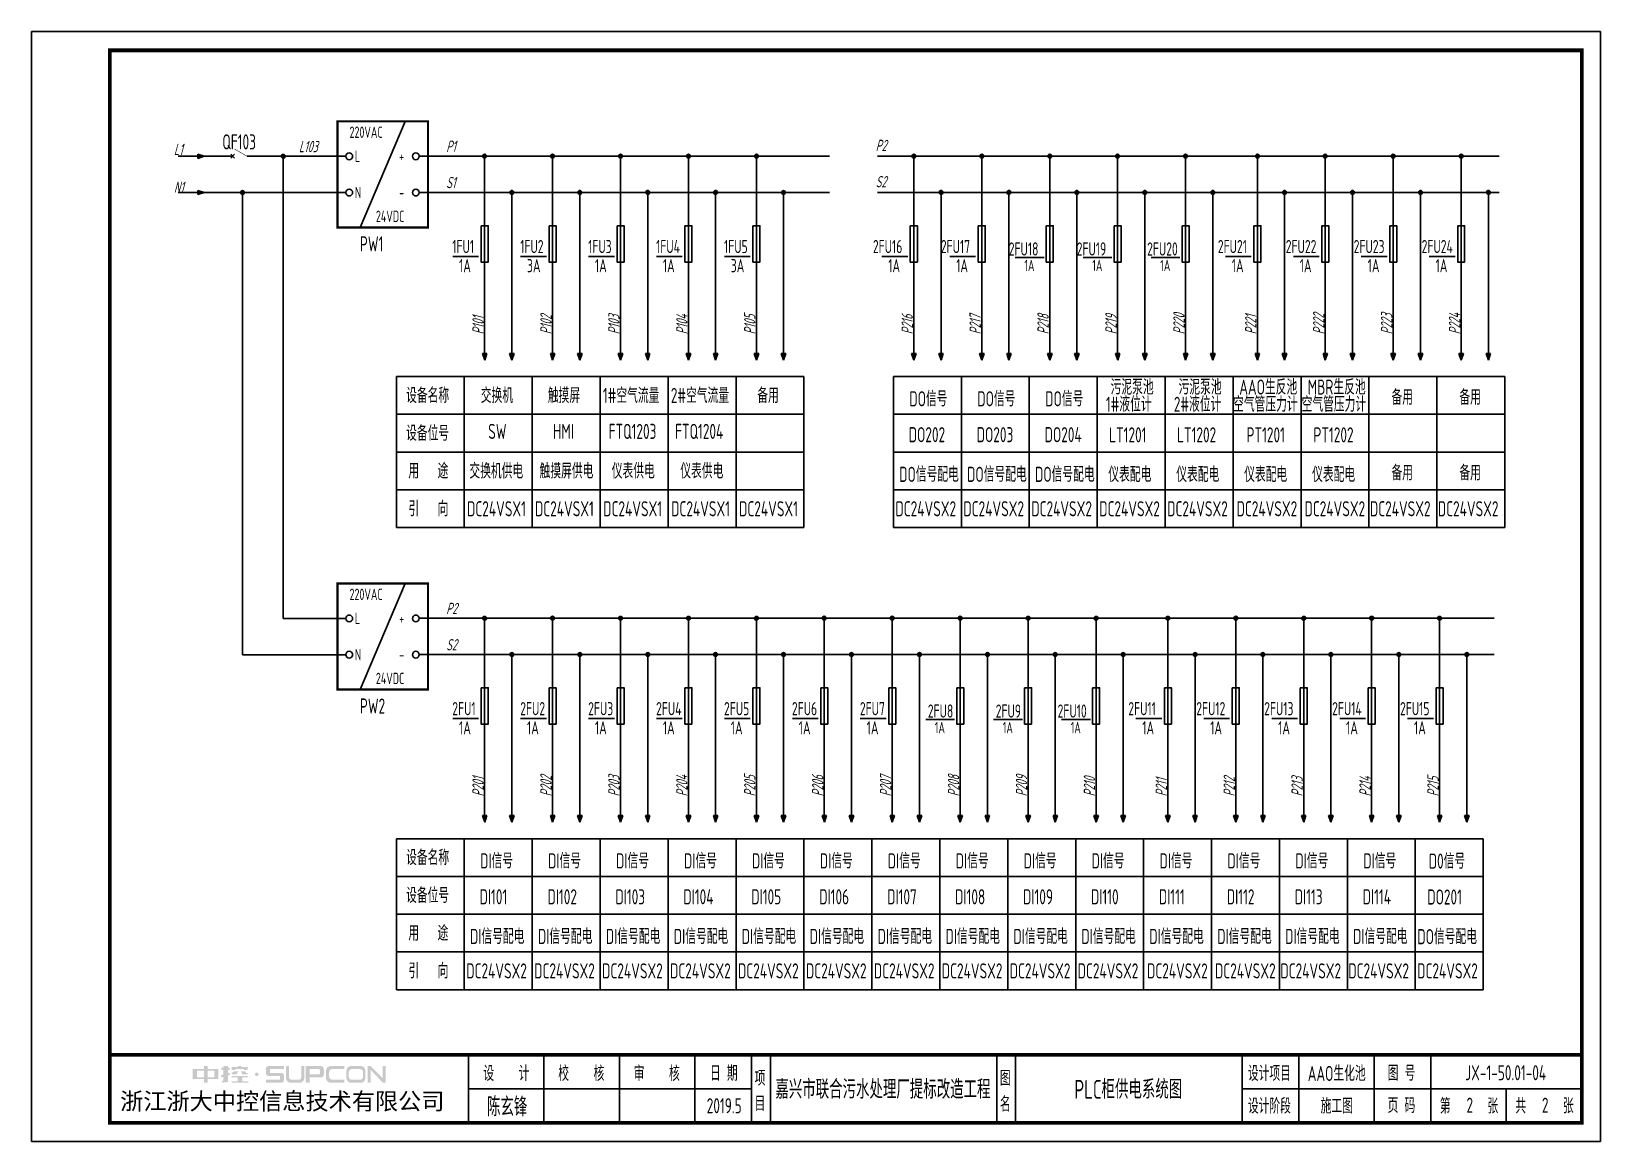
# Model space of a CAD drawing. Header units: millimetres. Extents: x 30557 to 235556, y -116603 to -73383.
# Drawn here: x 59663 to 63821, y -76323 to -73383 of the extents above; entities that cross this region are included whole.
import ezdxf
from ezdxf.enums import TextEntityAlignment as Align

# ---------------------------------------------------------------- set-up
doc = ezdxf.new("R2010")
doc.units = ezdxf.units.MM
doc.layers.add('1', color=3, linetype='Continuous')
doc.layers.add('AXIS', color=4, linetype='Continuous')
doc.layers.add('_Drawing', color=7, linetype='Continuous', lineweight=25)
doc.styles.add('supcon', font='sceie.shx', dxfattribs={"width": 0.75, "height": 40, "bigfont": 'sceic.shx'})
doc.styles.add('Title', font='', dxfattribs={"height": 45})
doc.styles.get('Title').set_extended_font_data('SimHei')

msp = doc.modelspace()

# ---------------------------------------------------------------- texts
at = {"color": 3, "style": 'supcon', "width": 0.75}
for s, height, p in [('AAO生化池', 40, (63121.6, -76140.5)), ('陈玄锋', 50, (60923.6, -76228)), ('2019.5', 40, (61498.7, -76228)), ('2', 40, (63474.1, -76226.6))]:
    msp.add_text(s, height=height, dxfattribs=at).set_placement(p, align=Align.MIDDLE)
at = {"layer": '1', "color": 7, "style": 'supcon', "width": 0.75}
for s, height, p in [('220VAC', 30, (60505.9, -73664.9)), ('L', 30, (60520.1, -73728.6)), ('+', 30, (60637.4, -73728.6)), ('N', 30, (60520.2, -73824.6)), ('-', 30, (60637.4, -73824.6)), ('24VDC', 30, (60575.8, -73887.6)), ('1FU1', 35, (60778.1, -73970.2)), ('1FU2', 35, (60958.1, -73970.2)), ('1FU3', 35, (61138.1, -73970.2)), ('1FU4', 35, (61318.1, -73970.2)), ('1FU5', 35, (61498.1, -73970.2)), ('2FU16', 35, (61892.6, -73970.2)), ('2FU17', 35, (62072.6, -73970.2)), ('2FU18', 35, (62252.6, -73976.6)), ('2FU19', 35, (62432.6, -73976.6)), ('2FU20', 35, (62619.2, -73976.6)), ('2FU21', 35, (62806.6, -73970.2)), ('2FU22', 35, (62986.6, -73970.2)), ('2FU23', 35, (63166.6, -73970.2)), ('2FU24', 35, (63346.6, -73970.2)), ('1A', 35, (60796.1, -74020.8)), ('3A', 35, (60976.1, -74020.8)), ('1A', 35, (61156.1, -74020.8)), ('1A', 35, (61336.1, -74020.8)), ('3A', 35, (61516.1, -74020.8)), ('1A', 35, (61933.3, -74020.8)), ('1A', 35, (62113.3, -74020.8)), ('1A', 35, (62843.6, -74020.8)), ('1A', 35, (63023.6, -74020.8)), ('1A', 35, (63203.6, -74020.8)), ('1A', 35, (63383.6, -74020.8)), ('污泥泵池', 40, (62522.5, -74344.9)), ('污泥泵池', 40, (62702.5, -74344.9)), ('AAO生反池', 40, (62863.4, -74344.9)), ('MBR生反池', 40, (63044.9, -74344.9)), ('设备名称', 40, (60655.8, -74367.1)), ('交换机', 40, (60853.7, -74367.1)), ('触摸屏', 40, (61031.4, -74367.1)), ('备用', 40, (61586.3, -74367.1)), ('DO信号', 40, (61989.2, -74375.9)), ('DO信号', 40, (62169.2, -74375.9)), ('DO信号', 40, (62349.2, -74375.9)), ('备用', 40, (63266.6, -74371.9)), ('备用', 40, (63446.6, -74371.9)), ('1#液位计', 40, (62509.9, -74390.4)), ('2#液位计', 40, (62689.9, -74390.4)), ('空气管压力计', 40, (62847.1, -74390.4)), ('空气管压力计', 40, (63028.6, -74390.4)), ('设备位号', 40, (60655.8, -74467.1)), ('SW', 40, (60873.3, -74462.2)), ('HMI', 40, (61045.1, -74462.2)), ('DO202', 40, (61987.6, -74470.9)), ('DO203', 40, (62167.6, -74470.9)), ('DO204', 40, (62347.6, -74470.9)), ('LT1201', 40, (62518.5, -74471.4)), ('LT1202', 40, (62698.5, -74471.4)), ('PT1201', 40, (62882.6, -74471.4)), ('PT1202', 40, (63059.9, -74471.4)), ('用   途', 40, (60661.8, -74567.1)), ('交换机供电', 40, (60823.5, -74567.1)), ('触摸屏供电', 40, (61009.4, -74567.1)), ('DO信号配电', 40, (61962.2, -74575.9)), ('DO信号配电', 40, (62142.2, -74575.9)), ('DO信号配电', 40, (62322.2, -74575.9)), ('仪表配电', 40, (62516.4, -74576.4)), ('仪表配电', 40, (62696.4, -74576.4)), ('仪表配电', 40, (62876.4, -74576.4)), ('仪表配电', 40, (63056.4, -74576.4)), ('备用', 40, (63266.6, -74571.9)), ('备用', 40, (63446.6, -74571.9)), ('引   向', 40, (60661.8, -74667.1)), ('DC24VSX1', 40, (60817.2, -74667.1)), ('DC24VSX1', 40, (60997.2, -74667.1)), ('DC24VSX1', 40, (61178, -74667.1)), ('DC24VSX1', 40, (61358, -74667.1)), ('DC24VSX1', 40, (61538, -74667.1)), ('DC24VSX2', 40, (61952.3, -74667.1)), ('DC24VSX2', 40, (62132.3, -74667.1)), ('DC24VSX2', 40, (62312.3, -74667.1)), ('DC24VSX2', 40, (62492.3, -74667.1)), ('DC24VSX2', 40, (62672.3, -74667.1)), ('DC24VSX2', 40, (62856.2, -74667.1)), ('DC24VSX2', 40, (63036.2, -74667.1)), ('DC24VSX2', 40, (63209.5, -74667.1)), ('DC24VSX2', 40, (63389.5, -74667.1)), ('220VAC', 30, (60505.9, -74888.7)), ('L', 30, (60520.1, -74952.5)), ('+', 30, (60637.4, -74952.5)), ('N', 30, (60520.2, -75048.5)), ('-', 30, (60637.4, -75048.5)), ('24VDC', 30, (60575.7, -75111.4)), ('2FU1', 35, (60778.1, -75194)), ('2FU2', 35, (60958.1, -75194)), ('2FU3', 35, (61138.1, -75194)), ('2FU4', 35, (61318.1, -75194)), ('2FU5', 35, (61498.1, -75194)), ('2FU6', 35, (61678.1, -75194)), ('2FU7', 35, (61858.1, -75194)), ('2FU8', 35, (62038.1, -75200.3)), ('2FU9', 35, (62218.1, -75200.3)), ('2FU10', 35, (62382, -75200.3)), ('2FU11', 35, (62569.4, -75194)), ('2FU12', 35, (62749.4, -75194)), ('2FU13', 35, (62929.4, -75194)), ('2FU14', 35, (63109.4, -75194)), ('2FU15', 35, (63289.4, -75194)), ('1A', 35, (60796.1, -75244.6)), ('1A', 35, (60976.1, -75244.6)), ('1A', 35, (61156.1, -75244.6)), ('1A', 35, (61336.1, -75244.6)), ('1A', 35, (61516.1, -75244.6)), ('1A', 35, (61696.1, -75244.6)), ('1A', 35, (61876.1, -75244.6)), ('1A', 35, (62606.4, -75244.6)), ('1A', 35, (62786.4, -75244.6)), ('1A', 35, (62966.4, -75244.6)), ('1A', 35, (63146.4, -75244.6)), ('1A', 35, (63326.4, -75244.6)), ('设备名称', 40, (60655.8, -75590.9)), ('DI信号', 40, (60852, -75599.6)), ('DI信号', 40, (61032, -75599.6)), ('DI信号', 40, (61212, -75599.6)), ('DI信号', 40, (61392, -75599.6)), ('DI信号', 40, (61572, -75599.6)), ('DI信号', 40, (61752, -75599.6)), ('DI信号', 40, (61932, -75599.6)), ('DI信号', 40, (62112, -75599.6)), ('DI信号', 40, (62292, -75599.6)), ('DI信号', 40, (62472, -75599.6)), ('DI信号', 40, (62652, -75599.6)), ('DI信号', 40, (62832, -75599.6)), ('DI信号', 40, (63012, -75599.6)), ('DI信号', 40, (63192, -75599.6)), ('D0信号', 40, (63365.5, -75600.2)), ('设备位号', 40, (60655.8, -75690.9)), ('DI101', 40, (60850.4, -75694.7)), ('DI102', 40, (61030.4, -75694.7)), ('DI103', 40, (61210.4, -75694.7)), ('DI104', 40, (61390.4, -75694.7)), ('DI105', 40, (61570.4, -75694.7)), ('DI106', 40, (61750.4, -75694.7)), ('DI107', 40, (61930.4, -75694.7)), ('DI108', 40, (62110.4, -75694.7)), ('DI109', 40, (62290.4, -75694.7)), ('DI110', 40, (62470.4, -75694.7)), ('DI111', 40, (62650.4, -75694.7)), ('DI112', 40, (62830.4, -75694.7)), ('DI113', 40, (63010.4, -75694.7)), ('DI114', 40, (63190.4, -75694.7)), ('DO201', 40, (63361.6, -75695.2)), ('用   途', 40, (60661.8, -75790.9)), ('DI信号配电', 40, (60825, -75799.6)), ('DI信号配电', 40, (61005, -75799.6)), ('DI信号配电', 40, (61185, -75799.6)), ('DI信号配电', 40, (61365, -75799.6)), ('DI信号配电', 40, (61545, -75799.6)), ('DI信号配电', 40, (61725, -75799.6)), ('DI信号配电', 40, (61905, -75799.6)), ('DI信号配电', 40, (62085, -75799.6)), ('DI信号配电', 40, (62265, -75799.6)), ('DI信号配电', 40, (62445, -75799.6)), ('DI信号配电', 40, (62625, -75799.6)), ('DI信号配电', 40, (62805, -75799.6)), ('DI信号配电', 40, (62985, -75799.6)), ('DI信号配电', 40, (63165, -75799.6)), ('DO信号配电', 40, (63335.2, -75800.2)), ('引   向', 40, (60661.8, -75890.9)), ('DC24VSX2', 40, (60815.1, -75890.9)), ('DC24VSX2', 40, (60995.1, -75890.9)), ('DC24VSX2', 40, (61175.1, -75890.9)), ('DC24VSX2', 40, (61355.1, -75890.9)), ('DC24VSX2', 40, (61535.1, -75890.9)), ('DC24VSX2', 40, (61715.1, -75890.9)), ('DC24VSX2', 40, (61895.1, -75890.9)), ('DC24VSX2', 40, (62075.1, -75890.9)), ('DC24VSX2', 40, (62255.1, -75890.9)), ('DC24VSX2', 40, (62435.1, -75890.9)), ('DC24VSX2', 40, (62619, -75890.9)), ('DC24VSX2', 40, (62799, -75890.9)), ('DC24VSX2', 40, (62972.3, -75890.9)), ('DC24VSX2', 40, (63152.3, -75890.9)), ('DC24VSX2', 40, (63334.8, -75890.9))]:
    msp.add_text(s, height=height, dxfattribs=at).set_placement(p)
at = {"layer": '1', "color": 0, "style": 'supcon', "width": 0.75}
for s, height, p in [('QF103', 40, (60168.9, -73695.5)), ('1A', 30, (62293.9, -74017.8)), ('1A', 30, (62473.9, -74017.8)), ('1A', 30, (62653.9, -74017.8)), ('1A', 30, (62056.7, -75241.6)), ('1A', 30, (62236.7, -75241.6)), ('1A', 30, (62416.7, -75241.6))]:
    msp.add_text(s, height=height, dxfattribs=at).set_placement(p)
at = {"layer": '1', "color": 0, "style": 'supcon', "oblique": 15, "width": 0.75}
for s, p in [('L103', (60371.6, -73703)), ('L1', (60040.5, -73710.5)), ('N1', (60040.5, -73810.5))]:
    msp.add_text(s, height=30, dxfattribs=at).set_placement(p)
at = {"layer": '1', "color": 3, "style": 'supcon', "oblique": 15, "width": 0.75}
for s, p in [('P1', (60761.9, -73702.3)), ('P2', (61899.9, -73700)), ('S1', (60761.9, -73798.3)), ('S2', (61899.9, -73796)), ('P2', (60761.9, -74926.2)), ('S2', (60761.9, -75022.2))]:
    msp.add_text(s, height=30, dxfattribs=at).set_placement(p)
at = {"layer": '1', "color": 3, "style": 'supcon', "width": 0.75}
for s, p in [('PW1', (60533.3, -73965.6)), ('PW2', (60533.3, -75189.5))]:
    msp.add_text(s, height=40, dxfattribs=at).set_placement(p)
at = {"layer": '1', "color": 7, "style": 'supcon', "oblique": 15, "width": 0.75}
for s, p in [('P101', (60861.5, -74185.2)), ('P102', (61041.5, -74185.2)), ('P103', (61221.5, -74185.2)), ('P104', (61401.5, -74185.2)), ('P105', (61581.5, -74185.2)), ('P216', (61998.7, -74185.2)), ('P217', (62178.7, -74185.2)), ('P218', (62358.7, -74185.2)), ('P219', (62538.7, -74185.2)), ('P220', (62718.7, -74185.2)), ('P221', (62909, -74185.2)), ('P222', (63089, -74185.2)), ('P223', (63269, -74185.2)), ('P224', (63449, -74185.2)), ('P201', (60861.5, -75408.9)), ('P202', (61041.5, -75408.9)), ('P203', (61221.5, -75408.9)), ('P204', (61401.5, -75408.9)), ('P205', (61581.5, -75408.9)), ('P206', (61761.5, -75408.9)), ('P207', (61941.5, -75408.9)), ('P208', (62121.5, -75408.9)), ('P209', (62301.5, -75408.9)), ('P210', (62481.5, -75408.9)), ('P211', (62671.8, -75408.9)), ('P212', (62851.8, -75408.9)), ('P213', (63031.8, -75408.9)), ('P214', (63211.8, -75408.9)), ('P215', (63391.8, -75408.9))]:
    msp.add_text(s, height=30, rotation=90.2156, dxfattribs=at).set_placement(p)
at = {"layer": '1', "color": 1, "style": 'supcon', "width": 0.75}
for s, p in [('1#空气流量', (61177.1, -74367.1)), ('2#空气流量', (61357.1, -74367.1)), ('FTQ1203', (61192.4, -74462.2)), ('FTQ1204', (61368.4, -74462.2)), ('仪表供电', (61200.7, -74567.1)), ('仪表供电', (61382.3, -74567.1))]:
    msp.add_text(s, height=40, dxfattribs=at).set_placement(p)
at = {"layer": '_Drawing', "color": 3, "style": 'supcon', "width": 0.75}
for s, height, p in [('JX-1-50.01-04', 40, (63569.4, -76140.5)), ('嘉兴市联合污水处理厂提标改造工程', 50, (61919.2, -76181.9)), ('PLC柜供电系统图', 50, (62569.2, -76181.9)), ('2', 40, (63674.1, -76226.6))]:
    msp.add_text(s, height=height, dxfattribs=at).set_placement(p, align=Align.MIDDLE)

# ---------------------------------------------------------------- blocks, each defined once
blk = doc.blocks.new('中控·SUPCON')
at = {"linetype": 'Continuous'}
h = blk.add_hatch(color=2, dxfattribs=at)
h.dxf.hatch_style = 1
h.paths.add_polyline_path([(34, 33), (20, 33), (20, 37), (15, 37), (15, 36), (15, 33), (0, 33), (0, 20), (13, 20), (15, 20), (15, 15), (20, 15), (20, 20), (22, 20), (34, 20)])
h.paths.add_polyline_path([(20, 30), (20, 31), (29, 31), (29, 22), (20, 22)], flags=16)
h.paths.add_polyline_path([(15, 30), (15, 22), (6, 22), (6, 31), (15, 31)], flags=16)
h.paths.add_polyline_path([(47, 32), (49, 32), (49, 35), (47, 35), (47, 37), (41, 37), (41, 35), (38, 35), (38, 32), (41, 32), (41, 25.8), (38, 25), (38, 22), (41, 22.8), (41, 18.3), (39, 17), (39, 15), (47, 16), (47, 24.5), (49, 25), (49, 28), (47, 27.5)])
h.paths.add_polyline_path([(61, 30), (55, 30), (52, 28), (52, 26), (58, 26)])
h.paths.add_polyline_path([(73, 28), (71, 28), (70, 30), (64, 30), (66, 26), (73, 26)])
h.paths.add_polyline_path([(73, 36), (64.6, 36), (64.6, 37), (60.4, 37), (60.4, 36), (52, 36), (52, 32), (56.8, 32), (56.8, 33.1), (68.2, 33.1), (68.2, 32), (73, 32)])
h.paths.add_polyline_path([(66, 22), (73, 22), (73, 24), (52, 24), (52, 22), (60, 22), (60, 17), (52, 17), (52, 15), (74, 15), (74, 17), (66, 17)])
h.paths.add_polyline_path([(82.7, 26.1, 1), (87.6, 26.1, 1)])
h.paths.add_polyline_path([(118, 28), (103.5, 28, -0.414214), (102.5, 29), (102.5, 32, -0.414214), (103.5, 33), (121, 33), (121, 37), (100.5, 37, 0.414214), (97.5, 34), (97.5, 27, 0.414214), (100.5, 24), (115, 24, -0.414214), (116, 23), (116, 20, -0.414214), (115, 19), (97.5, 19), (97.5, 15), (118, 15, 0.414214), (121, 18), (121, 25, 0.414214)])
h.paths.add_polyline_path([(128, 37), (124, 37), (124, 36), (124, 21, 0.414214), (130, 15), (142, 15, 0.414214), (148, 21), (148, 37), (144, 37), (144, 22, -0.414214), (141, 19), (131, 19, -0.414214), (128, 22)])
h.paths.add_polyline_path([(174, 26), (174, 33, 0.414214), (170, 37), (150, 37), (150, 36), (150, 15), (155, 15), (155, 22), (170, 22, 0.414214)])
h.paths.add_polyline_path([(167, 26), (155, 26), (155, 33), (167, 33, -0.414214), (169, 31), (169, 28, -0.414214)], flags=16)
h.paths.add_polyline_path([(201, 19), (185, 19, -0.414214), (181, 23), (181, 29, -0.414214), (185, 33), (201, 33), (201, 37), (183, 37, 0.414214), (177, 31), (177, 21, 0.414214), (183, 15), (201, 15)])
h.paths.add_polyline_path([(229, 21), (229, 31, 0.414214), (223, 37), (210, 37, 0.414214), (204, 31), (204, 21, 0.414214), (210, 15), (223, 15, 0.414214)])
h.paths.add_polyline_path([(207, 23), (207, 29, -0.414214), (211, 33), (222, 33, -0.414214), (226, 29), (226, 23, -0.414214), (222, 19), (211, 19, -0.414214)], flags=16)
h.paths.add_polyline_path([(236, 32.1), (252, 15), (256, 15), (256, 37), (252, 37), (252, 21), (236, 37), (232, 37), (232, 36), (232, 15), (236, 15)])
h = blk.add_hatch(color=2, dxfattribs=at)
h.dxf.hatch_style = 1
h.paths.add_polyline_path([(34, 33), (20, 33), (20, 37), (15, 37), (15, 36), (15, 33), (0, 33), (0, 20), (13, 20), (15, 20), (15, 15), (20, 15), (20, 20), (22, 20), (34, 20)])
h.paths.add_polyline_path([(20, 30), (20, 31), (29, 31), (29, 22), (20, 22)], flags=16)
h.paths.add_polyline_path([(15, 30), (15, 22), (6, 22), (6, 31), (15, 31)], flags=16)
h.paths.add_polyline_path([(47, 32), (49, 32), (49, 35), (47, 35), (47, 37), (41, 37), (41, 35), (38, 35), (38, 32), (41, 32), (41, 25.8), (38, 25), (38, 22), (41, 22.8), (41, 18.3), (39, 17), (39, 15), (47, 16), (47, 24.5), (49, 25), (49, 28), (47, 27.5)])
h.paths.add_polyline_path([(61, 30), (55, 30), (52, 28), (52, 26), (58, 26)])
h.paths.add_polyline_path([(73, 28), (71, 28), (70, 30), (64, 30), (66, 26), (73, 26)])
h.paths.add_polyline_path([(73, 36), (64.6, 36), (64.6, 37), (60.4, 37), (60.4, 36), (52, 36), (52, 32), (56.8, 32), (56.8, 33.1), (68.2, 33.1), (68.2, 32), (73, 32)])
h.paths.add_polyline_path([(66, 22), (73, 22), (73, 24), (52, 24), (52, 22), (60, 22), (60, 17), (52, 17), (52, 15), (74, 15), (74, 17), (66, 17)])
h.paths.add_polyline_path([(82.7, 26.1, 1), (87.6, 26.1, 1)])
h.paths.add_polyline_path([(118, 28), (103.5, 28, -0.414214), (102.5, 29), (102.5, 32, -0.414214), (103.5, 33), (121, 33), (121, 37), (100.5, 37, 0.414214), (97.5, 34), (97.5, 27, 0.414214), (100.5, 24), (115, 24, -0.414214), (116, 23), (116, 20, -0.414214), (115, 19), (97.5, 19), (97.5, 15), (118, 15, 0.414214), (121, 18), (121, 25, 0.414214)])
h.paths.add_polyline_path([(128, 37), (124, 37), (124, 36), (124, 21, 0.414214), (130, 15), (142, 15, 0.414214), (148, 21), (148, 37), (144, 37), (144, 22, -0.414214), (141, 19), (131, 19, -0.414214), (128, 22)])
h.paths.add_polyline_path([(174, 26), (174, 33, 0.414214), (170, 37), (150, 37), (150, 36), (150, 15), (155, 15), (155, 22), (170, 22, 0.414214)])
h.paths.add_polyline_path([(167, 26), (155, 26), (155, 33), (167, 33, -0.414214), (169, 31), (169, 28, -0.414214)], flags=16)
h.paths.add_polyline_path([(201, 19), (185, 19, -0.414214), (181, 23), (181, 29, -0.414214), (185, 33), (201, 33), (201, 37), (183, 37, 0.414214), (177, 31), (177, 21, 0.414214), (183, 15), (201, 15)])
h.paths.add_polyline_path([(229, 21), (229, 31, 0.414214), (223, 37), (210, 37, 0.414214), (204, 31), (204, 21, 0.414214), (210, 15), (223, 15, 0.414214)])
h.paths.add_polyline_path([(207, 23), (207, 29, -0.414214), (211, 33), (222, 33, -0.414214), (226, 29), (226, 23, -0.414214), (222, 19), (211, 19, -0.414214)], flags=16)
h.paths.add_polyline_path([(236, 32.1), (252, 15), (256, 15), (256, 37), (252, 37), (252, 21), (236, 37), (232, 37), (232, 36), (232, 15), (236, 15)])
h = blk.add_hatch(color=2, dxfattribs=at)
h.dxf.hatch_style = 1
h.paths.add_polyline_path([(34, 33), (20, 33), (20, 37), (15, 37), (15, 36), (15, 33), (0, 33), (0, 20), (13, 20), (15, 20), (15, 15), (20, 15), (20, 20), (22, 20), (34, 20)])
h.paths.add_polyline_path([(20, 30), (20, 31), (29, 31), (29, 22), (20, 22)], flags=16)
h.paths.add_polyline_path([(15, 30), (15, 22), (6, 22), (6, 31), (15, 31)], flags=16)
h.paths.add_polyline_path([(47, 32), (49, 32), (49, 35), (47, 35), (47, 37), (41, 37), (41, 35), (38, 35), (38, 32), (41, 32), (41, 25.8), (38, 25), (38, 22), (41, 22.8), (41, 18.3), (39, 17), (39, 15), (47, 16), (47, 24.5), (49, 25), (49, 28), (47, 27.5)])
h.paths.add_polyline_path([(61, 30), (55, 30), (52, 28), (52, 26), (58, 26)])
h.paths.add_polyline_path([(73, 28), (71, 28), (70, 30), (64, 30), (66, 26), (73, 26)])
h.paths.add_polyline_path([(73, 36), (64.6, 36), (64.6, 37), (60.4, 37), (60.4, 36), (52, 36), (52, 32), (56.8, 32), (56.8, 33.1), (68.2, 33.1), (68.2, 32), (73, 32)])
h.paths.add_polyline_path([(66, 22), (73, 22), (73, 24), (52, 24), (52, 22), (60, 22), (60, 17), (52, 17), (52, 15), (74, 15), (74, 17), (66, 17)])
h.paths.add_polyline_path([(82.7, 26.1, 1), (87.6, 26.1, 1)])
h.paths.add_polyline_path([(118, 28), (103.5, 28, -0.414214), (102.5, 29), (102.5, 32, -0.414214), (103.5, 33), (121, 33), (121, 37), (100.5, 37, 0.414214), (97.5, 34), (97.5, 27, 0.414214), (100.5, 24), (115, 24, -0.414214), (116, 23), (116, 20, -0.414214), (115, 19), (97.5, 19), (97.5, 15), (118, 15, 0.414214), (121, 18), (121, 25, 0.414214)])
h.paths.add_polyline_path([(128, 37), (124, 37), (124, 36), (124, 21, 0.414214), (130, 15), (142, 15, 0.414214), (148, 21), (148, 37), (144, 37), (144, 22, -0.414214), (141, 19), (131, 19, -0.414214), (128, 22)])
h.paths.add_polyline_path([(174, 26), (174, 33, 0.414214), (170, 37), (150, 37), (150, 36), (150, 15), (155, 15), (155, 22), (170, 22, 0.414214)])
h.paths.add_polyline_path([(167, 26), (155, 26), (155, 33), (167, 33, -0.414214), (169, 31), (169, 28, -0.414214)], flags=16)
h.paths.add_polyline_path([(201, 19), (185, 19, -0.414214), (181, 23), (181, 29, -0.414214), (185, 33), (201, 33), (201, 37), (183, 37, 0.414214), (177, 31), (177, 21, 0.414214), (183, 15), (201, 15)])
h.paths.add_polyline_path([(229, 21), (229, 31, 0.414214), (223, 37), (210, 37, 0.414214), (204, 31), (204, 21, 0.414214), (210, 15), (223, 15, 0.414214)])
h.paths.add_polyline_path([(207, 23), (207, 29, -0.414214), (211, 33), (222, 33, -0.414214), (226, 29), (226, 23, -0.414214), (222, 19), (211, 19, -0.414214)], flags=16)
h.paths.add_polyline_path([(236, 32.1), (252, 15), (256, 15), (256, 37), (252, 37), (252, 21), (236, 37), (232, 37), (232, 36), (232, 15), (236, 15)])
h = blk.add_hatch(color=2, dxfattribs=at)
h.dxf.hatch_style = 1
h.paths.add_polyline_path([(34, 33), (20, 33), (20, 37), (15, 37), (15, 36), (15, 33), (0, 33), (0, 20), (13, 20), (15, 20), (15, 15), (20, 15), (20, 20), (22, 20), (34, 20)])
h.paths.add_polyline_path([(20, 30), (20, 31), (29, 31), (29, 22), (20, 22)], flags=16)
h.paths.add_polyline_path([(15, 30), (15, 22), (6, 22), (6, 31), (15, 31)], flags=16)
h.paths.add_polyline_path([(47, 32), (49, 32), (49, 35), (47, 35), (47, 37), (41, 37), (41, 35), (38, 35), (38, 32), (41, 32), (41, 25.8), (38, 25), (38, 22), (41, 22.8), (41, 18.3), (39, 17), (39, 15), (47, 16), (47, 24.5), (49, 25), (49, 28), (47, 27.5)])
h.paths.add_polyline_path([(61, 30), (55, 30), (52, 28), (52, 26), (58, 26)])
h.paths.add_polyline_path([(73, 28), (71, 28), (70, 30), (64, 30), (66, 26), (73, 26)])
h.paths.add_polyline_path([(73, 36), (64.6, 36), (64.6, 37), (60.4, 37), (60.4, 36), (52, 36), (52, 32), (56.8, 32), (56.8, 33.1), (68.2, 33.1), (68.2, 32), (73, 32)])
h.paths.add_polyline_path([(66, 22), (73, 22), (73, 24), (52, 24), (52, 22), (60, 22), (60, 17), (52, 17), (52, 15), (74, 15), (74, 17), (66, 17)])
h.paths.add_polyline_path([(82.7, 26.1, 1), (87.6, 26.1, 1)])
h.paths.add_polyline_path([(118, 28), (103.5, 28, -0.414214), (102.5, 29), (102.5, 32, -0.414214), (103.5, 33), (121, 33), (121, 37), (100.5, 37, 0.414214), (97.5, 34), (97.5, 27, 0.414214), (100.5, 24), (115, 24, -0.414214), (116, 23), (116, 20, -0.414214), (115, 19), (97.5, 19), (97.5, 15), (118, 15, 0.414214), (121, 18), (121, 25, 0.414214)])
h.paths.add_polyline_path([(128, 37), (124, 37), (124, 36), (124, 21, 0.414214), (130, 15), (142, 15, 0.414214), (148, 21), (148, 37), (144, 37), (144, 22, -0.414214), (141, 19), (131, 19, -0.414214), (128, 22)])
h.paths.add_polyline_path([(174, 26), (174, 33, 0.414214), (170, 37), (150, 37), (150, 36), (150, 15), (155, 15), (155, 22), (170, 22, 0.414214)])
h.paths.add_polyline_path([(167, 26), (155, 26), (155, 33), (167, 33, -0.414214), (169, 31), (169, 28, -0.414214)], flags=16)
h.paths.add_polyline_path([(201, 19), (185, 19, -0.414214), (181, 23), (181, 29, -0.414214), (185, 33), (201, 33), (201, 37), (183, 37, 0.414214), (177, 31), (177, 21, 0.414214), (183, 15), (201, 15)])
h.paths.add_polyline_path([(229, 21), (229, 31, 0.414214), (223, 37), (210, 37, 0.414214), (204, 31), (204, 21, 0.414214), (210, 15), (223, 15, 0.414214)])
h.paths.add_polyline_path([(207, 23), (207, 29, -0.414214), (211, 33), (222, 33, -0.414214), (226, 29), (226, 23, -0.414214), (222, 19), (211, 19, -0.414214)], flags=16)
h.paths.add_polyline_path([(236, 32.1), (252, 15), (256, 15), (256, 37), (252, 37), (252, 21), (236, 37), (232, 37), (232, 36), (232, 15), (236, 15)])
h = blk.add_hatch(color=2, dxfattribs=at)
h.dxf.hatch_style = 1
h.paths.add_polyline_path([(34, 33), (20, 33), (20, 37), (15, 37), (15, 36), (15, 33), (0, 33), (0, 20), (13, 20), (15, 20), (15, 15), (20, 15), (20, 20), (22, 20), (34, 20)])
h.paths.add_polyline_path([(20, 30), (20, 31), (29, 31), (29, 22), (20, 22)], flags=16)
h.paths.add_polyline_path([(15, 30), (15, 22), (6, 22), (6, 31), (15, 31)], flags=16)
h.paths.add_polyline_path([(47, 32), (49, 32), (49, 35), (47, 35), (47, 37), (41, 37), (41, 35), (38, 35), (38, 32), (41, 32), (41, 25.8), (38, 25), (38, 22), (41, 22.8), (41, 18.3), (39, 17), (39, 15), (47, 16), (47, 24.5), (49, 25), (49, 28), (47, 27.5)])
h.paths.add_polyline_path([(61, 30), (55, 30), (52, 28), (52, 26), (58, 26)])
h.paths.add_polyline_path([(73, 28), (71, 28), (70, 30), (64, 30), (66, 26), (73, 26)])
h.paths.add_polyline_path([(73, 36), (64.6, 36), (64.6, 37), (60.4, 37), (60.4, 36), (52, 36), (52, 32), (56.8, 32), (56.8, 33.1), (68.2, 33.1), (68.2, 32), (73, 32)])
h.paths.add_polyline_path([(66, 22), (73, 22), (73, 24), (52, 24), (52, 22), (60, 22), (60, 17), (52, 17), (52, 15), (74, 15), (74, 17), (66, 17)])
h.paths.add_polyline_path([(82.7, 26.1, 1), (87.6, 26.1, 1)])
h.paths.add_polyline_path([(118, 28), (103.5, 28, -0.414214), (102.5, 29), (102.5, 32, -0.414214), (103.5, 33), (121, 33), (121, 37), (100.5, 37, 0.414214), (97.5, 34), (97.5, 27, 0.414214), (100.5, 24), (115, 24, -0.414214), (116, 23), (116, 20, -0.414214), (115, 19), (97.5, 19), (97.5, 15), (118, 15, 0.414214), (121, 18), (121, 25, 0.414214)])
h.paths.add_polyline_path([(128, 37), (124, 37), (124, 36), (124, 21, 0.414214), (130, 15), (142, 15, 0.414214), (148, 21), (148, 37), (144, 37), (144, 22, -0.414214), (141, 19), (131, 19, -0.414214), (128, 22)])
h.paths.add_polyline_path([(174, 26), (174, 33, 0.414214), (170, 37), (150, 37), (150, 36), (150, 15), (155, 15), (155, 22), (170, 22, 0.414214)])
h.paths.add_polyline_path([(167, 26), (155, 26), (155, 33), (167, 33, -0.414214), (169, 31), (169, 28, -0.414214)], flags=16)
h.paths.add_polyline_path([(201, 19), (185, 19, -0.414214), (181, 23), (181, 29, -0.414214), (185, 33), (201, 33), (201, 37), (183, 37, 0.414214), (177, 31), (177, 21, 0.414214), (183, 15), (201, 15)])
h.paths.add_polyline_path([(229, 21), (229, 31, 0.414214), (223, 37), (210, 37, 0.414214), (204, 31), (204, 21, 0.414214), (210, 15), (223, 15, 0.414214)])
h.paths.add_polyline_path([(207, 23), (207, 29, -0.414214), (211, 33), (222, 33, -0.414214), (226, 29), (226, 23, -0.414214), (222, 19), (211, 19, -0.414214)], flags=16)
h.paths.add_polyline_path([(236, 32.1), (252, 15), (256, 15), (256, 37), (252, 37), (252, 21), (236, 37), (232, 37), (232, 36), (232, 15), (236, 15)])
h = blk.add_hatch(color=2, dxfattribs=at)
h.dxf.hatch_style = 1
h.paths.add_polyline_path([(34, 33), (20, 33), (20, 37), (15, 37), (15, 36), (15, 33), (0, 33), (0, 20), (13, 20), (15, 20), (15, 15), (20, 15), (20, 20), (22, 20), (34, 20)])
h.paths.add_polyline_path([(20, 30), (20, 31), (29, 31), (29, 22), (20, 22)], flags=16)
h.paths.add_polyline_path([(15, 30), (15, 22), (6, 22), (6, 31), (15, 31)], flags=16)
h.paths.add_polyline_path([(47, 32), (49, 32), (49, 35), (47, 35), (47, 37), (41, 37), (41, 35), (38, 35), (38, 32), (41, 32), (41, 25.8), (38, 25), (38, 22), (41, 22.8), (41, 18.3), (39, 17), (39, 15), (47, 16), (47, 24.5), (49, 25), (49, 28), (47, 27.5)])
h.paths.add_polyline_path([(61, 30), (55, 30), (52, 28), (52, 26), (58, 26)])
h.paths.add_polyline_path([(73, 28), (71, 28), (70, 30), (64, 30), (66, 26), (73, 26)])
h.paths.add_polyline_path([(73, 36), (64.6, 36), (64.6, 37), (60.4, 37), (60.4, 36), (52, 36), (52, 32), (56.8, 32), (56.8, 33.1), (68.2, 33.1), (68.2, 32), (73, 32)])
h.paths.add_polyline_path([(66, 22), (73, 22), (73, 24), (52, 24), (52, 22), (60, 22), (60, 17), (52, 17), (52, 15), (74, 15), (74, 17), (66, 17)])
h.paths.add_polyline_path([(82.7, 26.1, 1), (87.6, 26.1, 1)])
h.paths.add_polyline_path([(118, 28), (103.5, 28, -0.414214), (102.5, 29), (102.5, 32, -0.414214), (103.5, 33), (121, 33), (121, 37), (100.5, 37, 0.414214), (97.5, 34), (97.5, 27, 0.414214), (100.5, 24), (115, 24, -0.414214), (116, 23), (116, 20, -0.414214), (115, 19), (97.5, 19), (97.5, 15), (118, 15, 0.414214), (121, 18), (121, 25, 0.414214)])
h.paths.add_polyline_path([(128, 37), (124, 37), (124, 36), (124, 21, 0.414214), (130, 15), (142, 15, 0.414214), (148, 21), (148, 37), (144, 37), (144, 22, -0.414214), (141, 19), (131, 19, -0.414214), (128, 22)])
h.paths.add_polyline_path([(174, 26), (174, 33, 0.414214), (170, 37), (150, 37), (150, 36), (150, 15), (155, 15), (155, 22), (170, 22, 0.414214)])
h.paths.add_polyline_path([(167, 26), (155, 26), (155, 33), (167, 33, -0.414214), (169, 31), (169, 28, -0.414214)], flags=16)
h.paths.add_polyline_path([(201, 19), (185, 19, -0.414214), (181, 23), (181, 29, -0.414214), (185, 33), (201, 33), (201, 37), (183, 37, 0.414214), (177, 31), (177, 21, 0.414214), (183, 15), (201, 15)])
h.paths.add_polyline_path([(229, 21), (229, 31, 0.414214), (223, 37), (210, 37, 0.414214), (204, 31), (204, 21, 0.414214), (210, 15), (223, 15, 0.414214)])
h.paths.add_polyline_path([(207, 23), (207, 29, -0.414214), (211, 33), (222, 33, -0.414214), (226, 29), (226, 23, -0.414214), (222, 19), (211, 19, -0.414214)], flags=16)
h.paths.add_polyline_path([(236, 32.1), (252, 15), (256, 15), (256, 37), (252, 37), (252, 21), (236, 37), (232, 37), (232, 36), (232, 15), (236, 15)])
blk = doc.blocks.new('supcon图框')
at = {"linetype": 'Continuous'}
for p, q in [((6145.7, 4361.7), (1987.7, 4361.7)), ((1987.7, 4361.7), (1987.7, 1421.7)), ((6145.7, 1421.7), (6145.7, 4361.7)), ((1987.7, 1421.7), (6145.7, 1421.7))]:
    blk.add_line(p, q, dxfattribs=at)
for p, q in [((3145.7, 1651.7), (3145.7, 1471.7)), ((3345.7, 1651.7), (3345.7, 1471.7)), ((3545.7, 1651.7), (3545.7, 1471.7)), ((3745.7, 1651.7), (3745.7, 1471.7)), ((3895.7, 1651.7), (3895.7, 1471.7)), ((3945.7, 1651.7), (3945.7, 1471.7)), ((4545.7, 1651.7), (4545.7, 1471.7)), ((4595.7, 1651.7), (4595.7, 1471.7)), ((5195.7, 1651.7), (5195.7, 1471.7)), ((5345.7, 1651.7), (5345.7, 1471.7)), ((5545.7, 1651.7), (5545.7, 1471.7)), ((5695.7, 1651.7), (5695.7, 1471.7)), ((3145.7, 1561.7), (3895.7, 1561.7)), ((5195.7, 1561.7), (6095.7, 1561.7)), ((5895.7, 1561.7), (5895.7, 1471.7))]:
    blk.add_line(p, q)
at = {"linetype": 'Continuous', "const_width": 10}
blk.add_lwpolyline([(2195.7, 4311.7), (6095.7, 4311.7), (6095.7, 1471.7), (2195.7, 1471.7)], close=True, dxfattribs=at)
blk.add_lwpolyline([(2195.7, 1651.7), (6095.7, 1651.7)], dxfattribs=at)
at = {"linetype": 'Continuous', "xscale": 2, "yscale": 2, "zscale": 2}
blk.add_blockref('中控·SUPCON', (2414.6, 1547.7), dxfattribs=at)
at = {"style": 'supcon', "width": 0.75}
for s, p in [('设    计', (3246.2, 1604.2)), ('校    核', (3444.8, 1604.2)), ('审    核', (3644.5, 1604.2)), ('日 期', (3822.5, 1604.2)), ('设计项目', (5268, 1604.2)), ('图 号', (5618, 1604.2)), ('项', (3918.2, 1590.7)), ('图', (4568.2, 1590.7)), ('目', (3918.2, 1522.9)), ('名', (4568.2, 1522.9)), ('设计阶段', (5268, 1518.1)), ('施工图', (5446.5, 1518.1)), ('页 码', (5618, 1518.1)), ('第      张', (5797, 1518.1)), ('共      张', (5997, 1518.1))]:
    blk.add_text(s, height=40, dxfattribs=at).set_placement(p, align=Align.MIDDLE)
at = {"style": 'Title'}
blk.add_text('浙江浙大中控信息技术有限公司', height=45, dxfattribs=at).set_placement((2222.8, 1506.2))

# ---------------------------------------------------------------- hatches: boundary and pattern name
h = msp.add_hatch(color=256)
h.dxf.hatch_style = 1
h.paths.add_polyline_path([(60335.3, -73713.7, 1), (60325.3, -73713.7, 1)])
h = msp.add_hatch(color=256)
h.dxf.hatch_style = 1
h.paths.add_polyline_path([(60868.9, -73713.2, 1), (60858.9, -73713.2, 1)])
h = msp.add_hatch(color=256)
h.dxf.hatch_style = 1
h.paths.add_polyline_path([(61048.9, -73713.2, 1), (61038.9, -73713.2, 1)])
h = msp.add_hatch(color=256)
h.dxf.hatch_style = 1
h.paths.add_polyline_path([(61228.9, -73713.2, 1), (61218.9, -73713.2, 1)])
h = msp.add_hatch(color=256)
h.dxf.hatch_style = 1
h.paths.add_polyline_path([(61408.9, -73713.2, 1), (61398.9, -73713.2, 1)])
h = msp.add_hatch(color=256)
h.dxf.hatch_style = 1
h.paths.add_polyline_path([(61588.9, -73713.3, 1), (61578.9, -73713.3, 1)])
h = msp.add_hatch(color=256)
h.dxf.hatch_style = 1
h.paths.add_polyline_path([(62006.1, -73713.2, 1), (61996.1, -73713.2, 1)])
h = msp.add_hatch(color=256)
h.dxf.hatch_style = 1
h.paths.add_polyline_path([(62186.1, -73713.2, 1), (62176.1, -73713.2, 1)])
h = msp.add_hatch(color=256)
h.dxf.hatch_style = 1
h.paths.add_polyline_path([(62366.1, -73713.2, 1), (62356.1, -73713.2, 1)])
h = msp.add_hatch(color=256)
h.dxf.hatch_style = 1
h.paths.add_polyline_path([(62546.1, -73713.3, 1), (62536.1, -73713.3, 1)])
h = msp.add_hatch(color=256)
h.dxf.hatch_style = 1
h.paths.add_polyline_path([(62726.1, -73713.3, 1), (62716.1, -73713.3, 1)])
h = msp.add_hatch(color=256)
h.dxf.hatch_style = 1
h.paths.add_polyline_path([(62916.4, -73713.3, 1), (62906.4, -73713.3, 1)])
h = msp.add_hatch(color=256)
h.dxf.hatch_style = 1
h.paths.add_polyline_path([(63096.4, -73713.2, 1), (63086.4, -73713.2, 1)])
h = msp.add_hatch(color=256)
h.dxf.hatch_style = 1
h.paths.add_polyline_path([(63276.4, -73713.3, 1), (63266.4, -73713.3, 1)])
h = msp.add_hatch(color=256)
h.dxf.hatch_style = 1
h.paths.add_polyline_path([(63456.4, -73713.3, 1), (63446.4, -73713.3, 1)])
h = msp.add_hatch(color=256)
h.dxf.hatch_style = 1
h.paths.add_polyline_path([(60940.9, -73809.3, 1), (60930.9, -73809.3, 1)])
h = msp.add_hatch(color=256)
h.dxf.hatch_style = 1
h.paths.add_polyline_path([(61120.9, -73809.3, 1), (61110.9, -73809.3, 1)])
h = msp.add_hatch(color=256)
h.dxf.hatch_style = 1
h.paths.add_polyline_path([(61300.9, -73809.3, 1), (61290.9, -73809.3, 1)])
h = msp.add_hatch(color=256)
h.dxf.hatch_style = 1
h.paths.add_polyline_path([(61480.9, -73809.3, 1), (61470.9, -73809.3, 1)])
h = msp.add_hatch(color=256)
h.dxf.hatch_style = 1
h.paths.add_polyline_path([(61660.9, -73809.4, 1), (61650.9, -73809.4, 1)])
h = msp.add_hatch(color=256)
h.dxf.hatch_style = 1
h.paths.add_polyline_path([(62078.1, -73809.3, 1), (62068.1, -73809.3, 1)])
h = msp.add_hatch(color=256)
h.dxf.hatch_style = 1
h.paths.add_polyline_path([(62258.1, -73809.3, 1), (62248.1, -73809.3, 1)])
h = msp.add_hatch(color=256)
h.dxf.hatch_style = 1
h.paths.add_polyline_path([(62438.1, -73809.3, 1), (62428.1, -73809.3, 1)])
h = msp.add_hatch(color=256)
h.dxf.hatch_style = 1
h.paths.add_polyline_path([(62618.1, -73809.3, 1), (62608.1, -73809.3, 1)])
h = msp.add_hatch(color=256)
h.dxf.hatch_style = 1
h.paths.add_polyline_path([(62798.1, -73809.3, 1), (62788.1, -73809.3, 1)])
h = msp.add_hatch(color=256)
h.dxf.hatch_style = 1
h.paths.add_polyline_path([(62988.4, -73809.3, 1), (62978.4, -73809.3, 1)])
h = msp.add_hatch(color=256)
h.dxf.hatch_style = 1
h.paths.add_polyline_path([(63168.4, -73809.3, 1), (63158.4, -73809.3, 1)])
h = msp.add_hatch(color=256)
h.dxf.hatch_style = 1
h.paths.add_polyline_path([(63348.4, -73809.3, 1), (63338.4, -73809.3, 1)])
h = msp.add_hatch(color=256)
h.dxf.hatch_style = 1
h.paths.add_polyline_path([(63528.4, -73809.3, 1), (63518.4, -73809.3, 1)])
h = msp.add_hatch(color=256)
h.dxf.hatch_style = 1
h.paths.add_polyline_path([(60227.3, -73809.7, 1), (60217.3, -73809.7, 1)])
h = msp.add_hatch(color=256)
h.dxf.hatch_style = 1
h.paths.add_polyline_path([(60868.9, -74937.1, 1), (60858.9, -74937.1, 1)])
h = msp.add_hatch(color=256)
h.dxf.hatch_style = 1
h.paths.add_polyline_path([(61048.9, -74936.9, 1), (61038.9, -74936.9, 1)])
h = msp.add_hatch(color=256)
h.dxf.hatch_style = 1
h.paths.add_polyline_path([(61228.9, -74937.1, 1), (61218.9, -74937.1, 1)])
h = msp.add_hatch(color=256)
h.dxf.hatch_style = 1
h.paths.add_polyline_path([(61408.9, -74937.1, 1), (61398.9, -74937.1, 1)])
h = msp.add_hatch(color=256)
h.dxf.hatch_style = 1
h.paths.add_polyline_path([(61588.9, -74937.1, 1), (61578.9, -74937.1, 1)])
h = msp.add_hatch(color=256)
h.dxf.hatch_style = 1
h.paths.add_polyline_path([(61768.9, -74936.9, 1), (61758.9, -74936.9, 1)])
h = msp.add_hatch(color=256)
h.dxf.hatch_style = 1
h.paths.add_polyline_path([(61948.9, -74936.9, 1), (61938.9, -74936.9, 1)])
h = msp.add_hatch(color=256)
h.dxf.hatch_style = 1
h.paths.add_polyline_path([(62128.9, -74936.9, 1), (62118.9, -74936.9, 1)])
h = msp.add_hatch(color=256)
h.dxf.hatch_style = 1
h.paths.add_polyline_path([(62308.9, -74937.1, 1), (62298.9, -74937.1, 1)])
h = msp.add_hatch(color=256)
h.dxf.hatch_style = 1
h.paths.add_polyline_path([(62488.9, -74937.1, 1), (62478.9, -74937.1, 1)])
h = msp.add_hatch(color=256)
h.dxf.hatch_style = 1
h.paths.add_polyline_path([(62679.2, -74937.1, 1), (62669.2, -74937.1, 1)])
h = msp.add_hatch(color=256)
h.dxf.hatch_style = 1
h.paths.add_polyline_path([(62859.2, -74936.9, 1), (62849.2, -74936.9, 1)])
h = msp.add_hatch(color=256)
h.dxf.hatch_style = 1
h.paths.add_polyline_path([(63039.2, -74937.1, 1), (63029.2, -74937.1, 1)])
h = msp.add_hatch(color=256)
h.dxf.hatch_style = 1
h.paths.add_polyline_path([(63219.2, -74937.1, 1), (63209.2, -74937.1, 1)])
h = msp.add_hatch(color=256)
h.dxf.hatch_style = 1
h.paths.add_polyline_path([(63399.2, -74937.1, 1), (63389.2, -74937.1, 1)])
h = msp.add_hatch(color=256)
h.dxf.hatch_style = 1
h.paths.add_polyline_path([(60940.9, -75033.1, 1), (60930.9, -75033.1, 1)])
h = msp.add_hatch(color=256)
h.dxf.hatch_style = 1
h.paths.add_polyline_path([(61120.9, -75033.1, 1), (61110.9, -75033.1, 1)])
h = msp.add_hatch(color=256)
h.dxf.hatch_style = 1
h.paths.add_polyline_path([(61300.9, -75033.1, 1), (61290.9, -75033.1, 1)])
h = msp.add_hatch(color=256)
h.dxf.hatch_style = 1
h.paths.add_polyline_path([(61480.9, -75033.1, 1), (61470.9, -75033.1, 1)])
h = msp.add_hatch(color=256)
h.dxf.hatch_style = 1
h.paths.add_polyline_path([(61660.9, -75033.1, 1), (61650.9, -75033.1, 1)])
h = msp.add_hatch(color=256)
h.dxf.hatch_style = 1
h.paths.add_polyline_path([(61840.9, -75033.1, 1), (61830.9, -75033.1, 1)])
h = msp.add_hatch(color=256)
h.dxf.hatch_style = 1
h.paths.add_polyline_path([(62020.9, -75033.1, 1), (62010.9, -75033.1, 1)])
h = msp.add_hatch(color=256)
h.dxf.hatch_style = 1
h.paths.add_polyline_path([(62200.9, -75033.1, 1), (62190.9, -75033.1, 1)])
h = msp.add_hatch(color=256)
h.dxf.hatch_style = 1
h.paths.add_polyline_path([(62380.9, -75033.1, 1), (62370.9, -75033.1, 1)])
h = msp.add_hatch(color=256)
h.dxf.hatch_style = 1
h.paths.add_polyline_path([(62560.9, -75033.1, 1), (62550.9, -75033.1, 1)])
h = msp.add_hatch(color=256)
h.dxf.hatch_style = 1
h.paths.add_polyline_path([(62751.2, -75033.1, 1), (62741.2, -75033.1, 1)])
h = msp.add_hatch(color=256)
h.dxf.hatch_style = 1
h.paths.add_polyline_path([(62931.2, -75033.1, 1), (62921.2, -75033.1, 1)])
h = msp.add_hatch(color=256)
h.dxf.hatch_style = 1
h.paths.add_polyline_path([(63111.2, -75033.1, 1), (63101.2, -75033.1, 1)])
h = msp.add_hatch(color=256)
h.dxf.hatch_style = 1
h.paths.add_polyline_path([(63291.2, -75033.1, 1), (63281.2, -75033.1, 1)])
h = msp.add_hatch(color=256)
h.dxf.hatch_style = 1
h.paths.add_polyline_path([(63471.2, -75033.1, 1), (63461.2, -75033.1, 1)])
at = {"layer": '1'}
for color, points in [(1, [(60103.6, -73713.7), (60103.6, -73719.3), (60120.5, -73713.7), (60103.6, -73708)]), (150, [(60103.6, -73804), (60103.6, -73809.7), (60103.6, -73815.3), (60120.5, -73809.7)]), (37, [(60864, -74235.6), (60858, -74235.6), (60864, -74253.6), (60870, -74235.6)]), (5, [(60941.9, -74235.6), (60935.9, -74235.6), (60929.9, -74235.6), (60935.9, -74253.6)]), (37, [(61044, -74235.6), (61038, -74235.6), (61044, -74253.6), (61050, -74235.6)]), (5, [(61121.9, -74235.6), (61115.9, -74235.6), (61109.9, -74235.6), (61115.9, -74253.6)]), (37, [(61224, -74235.6), (61218, -74235.6), (61224, -74253.6), (61230, -74235.6)]), (5, [(61301.9, -74235.6), (61295.9, -74235.6), (61289.9, -74235.6), (61295.9, -74253.6)]), (37, [(61404, -74235.6), (61398, -74235.6), (61404, -74253.6), (61410, -74235.6)]), (5, [(61481.9, -74235.6), (61475.9, -74235.6), (61469.9, -74235.6), (61475.9, -74253.6)]), (37, [(61584, -74235.6), (61578, -74235.6), (61584, -74253.6), (61590, -74235.6)]), (5, [(61661.9, -74235.6), (61655.9, -74235.6), (61649.9, -74235.6), (61655.9, -74253.6)]), (37, [(62001.2, -74235.6), (61995.2, -74235.6), (62001.2, -74253.6), (62007.2, -74235.6)]), (5, [(62079.1, -74235.6), (62073.1, -74235.6), (62067.1, -74235.6), (62073.1, -74253.6)]), (37, [(62181.2, -74235.6), (62175.2, -74235.6), (62181.2, -74253.6), (62187.2, -74235.6)]), (5, [(62259.1, -74235.6), (62253.1, -74235.6), (62247.1, -74235.6), (62253.1, -74253.6)]), (37, [(62361.2, -74235.6), (62355.2, -74235.6), (62361.2, -74253.6), (62367.2, -74235.6)]), (5, [(62439.1, -74235.6), (62433.1, -74235.6), (62427.1, -74235.6), (62433.1, -74253.6)]), (37, [(62541.2, -74235.6), (62535.2, -74235.6), (62541.2, -74253.6), (62547.2, -74235.6)]), (5, [(62619.1, -74235.6), (62613.1, -74235.6), (62607.1, -74235.6), (62613.1, -74253.6)]), (37, [(62721.2, -74235.6), (62715.2, -74235.6), (62721.2, -74253.6), (62727.2, -74235.6)]), (5, [(62799.1, -74235.6), (62793.1, -74235.6), (62787.1, -74235.6), (62793.1, -74253.6)]), (37, [(62911.4, -74235.6), (62905.4, -74235.6), (62911.4, -74253.6), (62917.4, -74235.6)]), (5, [(62989.4, -74235.6), (62983.4, -74235.6), (62977.4, -74235.6), (62983.4, -74253.6)]), (37, [(63091.4, -74235.6), (63085.4, -74235.6), (63091.4, -74253.6), (63097.4, -74235.6)]), (5, [(63169.4, -74235.6), (63163.4, -74235.6), (63157.4, -74235.6), (63163.4, -74253.6)]), (37, [(63271.4, -74235.6), (63265.4, -74235.6), (63271.4, -74253.6), (63277.4, -74235.6)]), (5, [(63349.4, -74235.6), (63343.4, -74235.6), (63337.4, -74235.6), (63343.4, -74253.6)]), (37, [(63451.4, -74235.6), (63445.4, -74235.6), (63451.4, -74253.6), (63457.4, -74235.6)]), (5, [(63529.4, -74235.6), (63523.4, -74235.6), (63517.4, -74235.6), (63523.4, -74253.6)]), (37, [(60864, -75459.4), (60858, -75459.4), (60864, -75477.4), (60870, -75459.4)]), (5, [(60941.9, -75459.4), (60935.9, -75459.4), (60929.9, -75459.4), (60935.9, -75477.4)]), (37, [(61044, -75459.4), (61038, -75459.4), (61044, -75477.4), (61050, -75459.4)]), (5, [(61121.9, -75459.4), (61115.9, -75459.4), (61109.9, -75459.4), (61115.9, -75477.4)]), (37, [(61224, -75459.4), (61218, -75459.4), (61224, -75477.4), (61230, -75459.4)]), (5, [(61301.9, -75459.4), (61295.9, -75459.4), (61289.9, -75459.4), (61295.9, -75477.4)]), (37, [(61404, -75459.4), (61398, -75459.4), (61404, -75477.4), (61410, -75459.4)]), (5, [(61481.9, -75459.4), (61475.9, -75459.4), (61469.9, -75459.4), (61475.9, -75477.4)]), (37, [(61584, -75459.4), (61578, -75459.4), (61584, -75477.4), (61590, -75459.4)]), (5, [(61661.9, -75459.4), (61655.9, -75459.4), (61649.9, -75459.4), (61655.9, -75477.4)]), (37, [(61764, -75459.4), (61758, -75459.4), (61764, -75477.4), (61770, -75459.4)]), (5, [(61841.9, -75459.4), (61835.9, -75459.4), (61829.9, -75459.4), (61835.9, -75477.4)]), (37, [(61944, -75459.4), (61938, -75459.4), (61944, -75477.4), (61950, -75459.4)]), (5, [(62021.9, -75459.4), (62015.9, -75459.4), (62009.9, -75459.4), (62015.9, -75477.4)]), (37, [(62124, -75459.4), (62118, -75459.4), (62124, -75477.4), (62130, -75459.4)]), (5, [(62201.9, -75459.4), (62195.9, -75459.4), (62189.9, -75459.4), (62195.9, -75477.4)]), (37, [(62304, -75459.4), (62298, -75459.4), (62304, -75477.4), (62310, -75459.4)]), (5, [(62381.9, -75459.4), (62375.9, -75459.4), (62369.9, -75459.4), (62375.9, -75477.4)]), (37, [(62484, -75459.4), (62478, -75459.4), (62484, -75477.4), (62490, -75459.4)]), (5, [(62561.9, -75459.4), (62555.9, -75459.4), (62549.9, -75459.4), (62555.9, -75477.4)]), (37, [(62674.2, -75459.4), (62668.2, -75459.4), (62674.2, -75477.4), (62680.2, -75459.4)]), (5, [(62752.2, -75459.4), (62746.2, -75459.4), (62740.2, -75459.4), (62746.2, -75477.4)]), (37, [(62854.2, -75459.4), (62848.2, -75459.4), (62854.2, -75477.4), (62860.2, -75459.4)]), (5, [(62932.2, -75459.4), (62926.2, -75459.4), (62920.2, -75459.4), (62926.2, -75477.4)]), (37, [(63034.2, -75459.4), (63028.2, -75459.4), (63034.2, -75477.4), (63040.2, -75459.4)]), (5, [(63112.2, -75459.4), (63106.2, -75459.4), (63100.2, -75459.4), (63106.2, -75477.4)]), (37, [(63214.2, -75459.4), (63208.2, -75459.4), (63214.2, -75477.4), (63220.2, -75459.4)]), (5, [(63292.2, -75459.4), (63286.2, -75459.4), (63280.2, -75459.4), (63286.2, -75477.4)]), (37, [(63394.2, -75459.4), (63388.2, -75459.4), (63394.2, -75477.4), (63400.2, -75459.4)]), (5, [(63472.2, -75459.4), (63466.2, -75459.4), (63460.2, -75459.4), (63466.2, -75477.4)])]:
    msp.add_hatch(color=color, dxfattribs=at).paths.add_polyline_path(points)

# ---------------------------------------------------------------- linework, layer by layer
at = {"color": 1, "lineweight": -3}
msp.add_line((60184.8, -73713.7), (60051.4, -73713.7), dxfattribs=at)
at = {"color": 1, "linetype": 'Continuous'}
msp.add_line((60330.3, -74937.5), (60330.3, -73713.7), dxfattribs=at)
at = {"color": 150}
msp.add_line((60496.1, -73809.7), (60051.4, -73809.7), dxfattribs=at)
at = {"color": 150, "linetype": 'Continuous'}
msp.add_line((60222.3, -75033.8), (60222.3, -73809.7), dxfattribs=at)
for p, q in [((60779.2, -73979.1), (60847.6, -73979.1)), ((60959.2, -73979.1), (61027.6, -73979.1)), ((61139.2, -73979.1), (61207.6, -73979.1)), ((61319.2, -73979.1), (61387.6, -73979.1)), ((61499.2, -73979.1), (61567.6, -73979.1)), ((61916.4, -73979.1), (61984.8, -73979.1)), ((62096.4, -73979.1), (62164.8, -73979.1)), ((62826.7, -73979.1), (62895.1, -73979.1)), ((63006.7, -73979.1), (63075.1, -73979.1)), ((63186.7, -73979.1), (63255.1, -73979.1)), ((63366.7, -73979.1), (63435.1, -73979.1)), ((60779.2, -75202.8), (60847.6, -75202.8)), ((60959.2, -75202.8), (61027.6, -75202.8)), ((61139.2, -75202.8), (61207.6, -75202.8)), ((61319.2, -75202.8), (61387.6, -75202.8)), ((61499.2, -75202.8), (61567.6, -75202.8)), ((61679.2, -75202.8), (61747.6, -75202.8)), ((61859.2, -75202.8), (61927.6, -75202.8)), ((62589.5, -75202.8), (62657.9, -75202.8)), ((62769.5, -75202.8), (62837.9, -75202.8)), ((62949.5, -75202.8), (63017.9, -75202.8)), ((63129.5, -75202.8), (63197.9, -75202.8)), ((63309.5, -75202.8), (63377.9, -75202.8))]:
    msp.add_line(p, q)
at = {"linetype": 'Continuous'}
for p, q in [((62269.8, -73981.8), (62346, -73981.8)), ((62449.8, -73981.8), (62526, -73981.8)), ((62629.8, -73981.8), (62706, -73981.8)), ((60629.9, -74297), (61709.9, -74297)), ((60629.9, -74297), (60629.9, -74697)), ((60809.9, -74297), (60809.9, -74697)), ((60989.9, -74297), (60989.9, -74697)), ((61169.9, -74697), (61169.9, -74297)), ((61169.9, -74297), (61169.9, -74697)), ((61169.9, -74297), (61169.9, -74697)), ((61349.9, -74297), (61349.9, -74697)), ((61349.9, -74297), (61349.9, -74697)), ((61529.9, -74297), (61529.9, -74697)), ((61709.9, -74297), (61709.9, -74697)), ((61947.1, -74297), (63567.1, -74297)), ((60629.9, -74397), (61709.9, -74397)), ((60629.9, -74497), (61709.9, -74497)), ((60629.9, -74597), (61709.9, -74597)), ((60629.9, -74697), (61709.9, -74697)), ((61947.1, -74697), (63567.1, -74697)), ((62032.6, -75205.6), (62108.8, -75205.6)), ((62212.6, -75205.6), (62288.8, -75205.6)), ((62392.6, -75205.6), (62468.8, -75205.6)), ((60629.9, -75520.8), (63509.9, -75520.8)), ((60629.9, -75520.8), (60629.9, -75920.8)), ((60809.9, -75520.8), (60809.9, -75920.8)), ((60809.9, -75920.8), (60809.9, -75520.8)), ((60629.9, -75920.8), (63509.9, -75920.8))]:
    msp.add_line(p, q, dxfattribs=at)
at = {"color": 7, "linetype": 'Continuous'}
for p, q in [((61947.1, -74697), (61947.1, -74297)), ((61947.1, -74297), (61947.1, -74697)), ((62127.1, -74697), (62127.1, -74297)), ((62127.1, -74297), (62127.1, -74697)), ((62307.1, -74697), (62307.1, -74297)), ((62307.1, -74297), (62307.1, -74697)), ((62487.1, -74697), (62487.1, -74297)), ((62487.1, -74297), (62487.1, -74697)), ((62667.1, -74697), (62667.1, -74297)), ((62667.1, -74297), (62667.1, -74697)), ((62847.1, -74697), (62847.1, -74297)), ((62847.1, -74297), (62847.1, -74697)), ((63027.1, -74697), (63027.1, -74297)), ((63027.1, -74297), (63027.1, -74697)), ((63207.1, -74697), (63207.1, -74297)), ((63207.1, -74297), (63207.1, -74697)), ((63387.1, -74697), (63387.1, -74297)), ((63387.1, -74297), (63387.1, -74697)), ((63567.1, -74697), (63567.1, -74297)), ((63567.1, -74297), (63567.1, -74697)), ((61947.1, -74397), (63567.1, -74397)), ((61947.1, -74497), (63567.1, -74497)), ((61947.1, -74597), (63567.1, -74597)), ((60989.9, -75920.8), (60989.9, -75520.8)), ((60989.9, -75520.8), (60989.9, -75920.8)), ((61169.9, -75920.8), (61169.9, -75520.8)), ((61169.9, -75520.8), (61169.9, -75920.8)), ((61349.9, -75920.8), (61349.9, -75520.8)), ((61349.9, -75520.8), (61349.9, -75920.8)), ((61529.9, -75920.8), (61529.9, -75520.8)), ((61529.9, -75520.8), (61529.9, -75920.8)), ((61709.9, -75920.8), (61709.9, -75520.8)), ((61709.9, -75520.8), (61709.9, -75920.8)), ((61889.9, -75920.8), (61889.9, -75520.8)), ((61889.9, -75520.8), (61889.9, -75920.8)), ((62069.9, -75920.8), (62069.9, -75520.8)), ((62069.9, -75520.8), (62069.9, -75920.8)), ((62249.9, -75920.8), (62249.9, -75520.8)), ((62249.9, -75520.8), (62249.9, -75920.8)), ((62429.9, -75920.8), (62429.9, -75520.8)), ((62429.9, -75520.8), (62429.9, -75920.8)), ((62609.9, -75920.8), (62609.9, -75520.8)), ((62609.9, -75520.8), (62609.9, -75920.8)), ((62789.9, -75920.8), (62789.9, -75520.8)), ((62789.9, -75520.8), (62789.9, -75920.8)), ((62969.9, -75920.8), (62969.9, -75520.8)), ((62969.9, -75520.8), (62969.9, -75920.8)), ((63149.9, -75920.8), (63149.9, -75520.8)), ((63149.9, -75520.8), (63149.9, -75920.8)), ((63329.9, -75920.8), (63329.9, -75520.8)), ((63329.9, -75520.8), (63329.9, -75920.8)), ((63509.9, -75920.8), (63509.9, -75520.8)), ((63509.9, -75520.8), (63509.9, -75920.8)), ((60629.9, -75620.8), (63509.9, -75620.8)), ((60629.9, -75720.8), (63509.9, -75720.8)), ((60629.9, -75820.8), (63509.9, -75820.8))]:
    msp.add_line(p, q, dxfattribs=at)
at = {"lineweight": -3, "const_width": 6}
for points in [[(60473.7, -73902.1), (60713.7, -73902.1), (60713.7, -73621.2), (60473.7, -73621.2)], [(60473.7, -75126), (60713.7, -75126), (60713.7, -74845), (60473.7, -74845)]]:
    msp.add_lwpolyline(points, close=True, dxfattribs=at)
at = {"color": 4}
for points in [[(60196, -73713.7), (60184.8, -73713.7)], [(60234.5, -73713.7), (60260.2, -73713.7)]]:
    msp.add_lwpolyline(points, dxfattribs=at)
at = {"color": 4, "const_width": 1.35}
msp.add_lwpolyline([(60234.5, -73713.7), (60201, -73694.3)], dxfattribs=at)
for centre in [(60330.3, -73713.7), (60863.9, -73713.2), (61043.9, -73713.2), (61223.9, -73713.2), (61403.9, -73713.2), (61583.9, -73713.3), (62001.1, -73713.2), (62181.1, -73713.2), (62361.1, -73713.2), (62541.1, -73713.3), (62721.1, -73713.3), (62911.4, -73713.3), (63091.4, -73713.2), (63271.4, -73713.3), (63451.4, -73713.3), (60935.9, -73809.3), (61115.9, -73809.3), (61295.9, -73809.3), (61475.9, -73809.3), (61655.9, -73809.4), (62073.1, -73809.3), (62253.1, -73809.3), (62433.1, -73809.3), (62613.1, -73809.3), (62793.1, -73809.3), (62983.4, -73809.3), (63163.4, -73809.3), (63343.4, -73809.3), (63523.4, -73809.3), (60222.3, -73809.7), (60863.9, -74937.1), (61043.9, -74936.9), (61223.9, -74937.1), (61403.9, -74937.1), (61583.9, -74937.1), (61763.9, -74936.9), (61943.9, -74936.9), (62123.9, -74936.9), (62303.9, -74937.1), (62483.9, -74937.1), (62674.2, -74937.1), (62854.2, -74936.9), (63034.2, -74937.1), (63214.2, -74937.1), (63394.2, -74937.1), (60935.9, -75033.1), (61115.9, -75033.1), (61295.9, -75033.1), (61475.9, -75033.1), (61655.9, -75033.1), (61835.9, -75033.1), (62015.9, -75033.1), (62195.9, -75033.1), (62375.9, -75033.1), (62555.9, -75033.1), (62746.2, -75033.1), (62926.2, -75033.1), (63106.2, -75033.1), (63286.2, -75033.1), (63466.2, -75033.1)]:
    msp.add_circle(centre, 5)
at = {"layer": '1', "color": 7}
for p, q in [((60533.7, -73902.1), (60653.7, -73621.2)), ((60533.7, -75126), (60653.7, -74845))]:
    msp.add_line(p, q, dxfattribs=at)
at = {"layer": '1', "color": 1, "linetype": 'Continuous'}
for p, q in [((60103.6, -73713.7), (60103.6, -73708)), ((60103.6, -73708), (60120.5, -73713.7)), ((60103.6, -73719.3), (60120.5, -73713.7)), ((60103.6, -73713.7), (60103.6, -73719.3))]:
    msp.add_line(p, q, dxfattribs=at)
at = {"layer": '1', "color": 4}
for p, q in [((60200.8, -73718.9), (60191.2, -73708.4)), ((60191.2, -73718.9), (60200.8, -73708.4))]:
    msp.add_line(p, q, dxfattribs=at)
at = {"layer": '1', "color": 37}
for p, q in [((60690.6, -73713.3), (61777.4, -73713.3)), ((60863.9, -73897.5), (60863.9, -73713.2)), ((61043.9, -73897.5), (61043.9, -73713.2)), ((61223.9, -73897.5), (61223.9, -73713.2)), ((61403.9, -73897.5), (61403.9, -73713.2)), ((61583.9, -73897.5), (61583.9, -73713.2)), ((61904.8, -73713.3), (63552.2, -73713.3)), ((62001.1, -73897.5), (62001.1, -73713.2)), ((62181.1, -73897.5), (62181.1, -73713.3)), ((62361.1, -73713.3), (62361.1, -74235.6)), ((62541.1, -73897.5), (62541.1, -73713.2)), ((62721.1, -73713.3), (62721.1, -74235.6)), ((62911.4, -73897.5), (62911.4, -73713.2)), ((63091.4, -73897.5), (63091.4, -73713.2)), ((63271.4, -73897.5), (63271.4, -73713.2)), ((63451.4, -73897.5), (63451.4, -73713.2)), ((60863.9, -73993.7), (60863.9, -74235.6)), ((61043.9, -73993.7), (61043.9, -74235.6)), ((61223.9, -73993.7), (61223.9, -74235.6)), ((61403.9, -73993.7), (61403.9, -74235.6)), ((61583.9, -73993.7), (61583.9, -74235.6)), ((62001.1, -73993.7), (62001.1, -74235.6)), ((62181.1, -73993.7), (62181.1, -74235.6)), ((62541.1, -73993.7), (62541.1, -74235.6)), ((62911.4, -73993.7), (62911.4, -74235.6)), ((63091.4, -73993.7), (63091.4, -74235.6)), ((63271.4, -73993.7), (63271.4, -74235.6)), ((63451.4, -73993.7), (63451.4, -74235.6)), ((60690.6, -74937.1), (63538.5, -74937.1)), ((60863.9, -75121.3), (60863.9, -74937)), ((61043.9, -75121.3), (61043.9, -74937)), ((61223.9, -75121.3), (61223.9, -74937)), ((61403.9, -75121.3), (61403.9, -74937)), ((61583.9, -75121.3), (61583.9, -74937)), ((61763.9, -75121.3), (61763.9, -74937)), ((61943.9, -75121.3), (61943.9, -74937.1)), ((62123.9, -74937.1), (62123.9, -75459.4)), ((62303.9, -75121.3), (62303.9, -74937)), ((62483.9, -74937.1), (62483.9, -75459.4)), ((62674.2, -75121.3), (62674.2, -74937)), ((62854.2, -75121.3), (62854.2, -74937)), ((63034.2, -75121.3), (63034.2, -74937)), ((63214.2, -75121.3), (63214.2, -74937)), ((63394.2, -75121.3), (63394.2, -74937)), ((60863.9, -75217.4), (60863.9, -75459.4)), ((61043.9, -75217.4), (61043.9, -75459.4)), ((61223.9, -75217.4), (61223.9, -75459.4)), ((61403.9, -75217.4), (61403.9, -75459.4)), ((61583.9, -75217.4), (61583.9, -75459.4)), ((61763.9, -75217.4), (61763.9, -75459.4)), ((61943.9, -75217.4), (61943.9, -75459.4)), ((62303.9, -75217.4), (62303.9, -75459.4)), ((62674.2, -75217.4), (62674.2, -75459.4)), ((62854.2, -75217.4), (62854.2, -75459.4)), ((63034.2, -75217.4), (63034.2, -75459.4)), ((63214.2, -75217.4), (63214.2, -75459.4)), ((63394.2, -75217.4), (63394.2, -75459.4))]:
    msp.add_line(p, q, dxfattribs=at)
at = {"layer": '1', "color": 150}
for p, q in [((60103.6, -73804), (60120.4, -73809.7)), ((60103.6, -73809.7), (60103.6, -73804)), ((60103.6, -73804), (60120.5, -73809.7)), ((60103.6, -73809.7), (60103.6, -73815.3)), ((60103.6, -73815.3), (60120.4, -73809.7)), ((60103.6, -73815.3), (60120.5, -73809.7)), ((60222.3, -75033.8), (60496.1, -75033.8))]:
    msp.add_line(p, q, dxfattribs=at)
at = {"layer": '1', "color": 5}
for p, q in [((60690.6, -73809.3), (61777.4, -73809.3)), ((60935.9, -73809.3), (60935.9, -74235.6)), ((61115.9, -73809.3), (61115.9, -74235.6)), ((61295.9, -73809.3), (61295.9, -74235.6)), ((61475.9, -73809.3), (61475.9, -74235.6)), ((61655.9, -73809.3), (61655.9, -74235.6)), ((61904.8, -73809.3), (63552.2, -73809.3)), ((62073.1, -73809.3), (62073.1, -74235.6)), ((62253.1, -73809.3), (62253.1, -74235.6)), ((62433.1, -73809.3), (62433.1, -74235.6)), ((62613.1, -73809.3), (62613.1, -74235.6)), ((62793.1, -73809.3), (62793.1, -74235.6)), ((62983.4, -73809.3), (62983.4, -74235.6)), ((63163.4, -73809.3), (63163.4, -74235.6)), ((63343.4, -73809.3), (63343.4, -74235.6)), ((63523.4, -73809.3), (63523.4, -74235.6)), ((60935.9, -74235.6), (60929.9, -74235.6)), ((60929.9, -74235.6), (60935.9, -74253.6)), ((60929.9, -74235.6), (60935.9, -74253.6)), ((60941.9, -74235.6), (60935.9, -74253.6)), ((60935.9, -74235.6), (60941.9, -74235.6)), ((60941.9, -74235.6), (60935.9, -74253.6)), ((61115.9, -74235.6), (61109.9, -74235.6)), ((61109.9, -74235.6), (61115.9, -74253.6)), ((61109.9, -74235.6), (61115.9, -74253.6)), ((61121.9, -74235.6), (61115.9, -74253.6)), ((61115.9, -74235.6), (61121.9, -74235.6)), ((61121.9, -74235.6), (61115.9, -74253.6)), ((61295.9, -74235.6), (61289.9, -74235.6)), ((61289.9, -74235.6), (61295.9, -74253.6)), ((61289.9, -74235.6), (61295.9, -74253.6)), ((61301.9, -74235.6), (61295.9, -74253.6)), ((61295.9, -74235.6), (61301.9, -74235.6)), ((61301.9, -74235.6), (61295.9, -74253.6)), ((61475.9, -74235.6), (61469.9, -74235.6)), ((61469.9, -74235.6), (61475.9, -74253.6)), ((61469.9, -74235.6), (61475.9, -74253.6)), ((61481.9, -74235.6), (61475.9, -74253.6)), ((61475.9, -74235.6), (61481.9, -74235.6)), ((61481.9, -74235.6), (61475.9, -74253.6)), ((61655.9, -74235.6), (61649.9, -74235.6)), ((61649.9, -74235.6), (61655.9, -74253.6)), ((61649.9, -74235.6), (61655.9, -74253.6)), ((61661.9, -74235.6), (61655.9, -74253.6)), ((61655.9, -74235.6), (61661.9, -74235.6)), ((61661.9, -74235.6), (61655.9, -74253.6)), ((62073.1, -74235.6), (62067.1, -74235.6)), ((62067.1, -74235.6), (62073.1, -74253.6)), ((62067.1, -74235.6), (62073.1, -74253.6)), ((62079.1, -74235.6), (62073.1, -74253.6)), ((62073.1, -74235.6), (62079.1, -74235.6)), ((62079.1, -74235.6), (62073.1, -74253.6)), ((62253.1, -74235.6), (62247.1, -74235.6)), ((62247.1, -74235.6), (62253.1, -74253.6)), ((62247.1, -74235.6), (62253.1, -74253.6)), ((62259.1, -74235.6), (62253.1, -74253.6)), ((62253.1, -74235.6), (62259.1, -74235.6)), ((62259.1, -74235.6), (62253.1, -74253.6)), ((62433.1, -74235.6), (62427.1, -74235.6)), ((62427.1, -74235.6), (62433.1, -74253.6)), ((62427.1, -74235.6), (62433.1, -74253.6)), ((62439.1, -74235.6), (62433.1, -74253.6)), ((62433.1, -74235.6), (62439.1, -74235.6)), ((62439.1, -74235.6), (62433.1, -74253.6)), ((62613.1, -74235.6), (62607.1, -74235.6)), ((62607.1, -74235.6), (62613.1, -74253.6)), ((62607.1, -74235.6), (62613.1, -74253.6)), ((62619.1, -74235.6), (62613.1, -74253.6)), ((62613.1, -74235.6), (62619.1, -74235.6)), ((62619.1, -74235.6), (62613.1, -74253.6)), ((62793.1, -74235.6), (62787.1, -74235.6)), ((62787.1, -74235.6), (62793.1, -74253.6)), ((62787.1, -74235.6), (62793.1, -74253.6)), ((62799.1, -74235.6), (62793.1, -74253.6)), ((62793.1, -74235.6), (62799.1, -74235.6)), ((62799.1, -74235.6), (62793.1, -74253.6)), ((62983.4, -74235.6), (62977.4, -74235.6)), ((62977.4, -74235.6), (62983.4, -74253.6)), ((62977.4, -74235.6), (62983.4, -74253.6)), ((62989.4, -74235.6), (62983.4, -74253.6)), ((62983.4, -74235.6), (62989.4, -74235.6)), ((62989.4, -74235.6), (62983.4, -74253.6)), ((63163.4, -74235.6), (63157.4, -74235.6)), ((63157.4, -74235.6), (63163.4, -74253.6)), ((63157.4, -74235.6), (63163.4, -74253.6)), ((63169.4, -74235.6), (63163.4, -74253.6)), ((63163.4, -74235.6), (63169.4, -74235.6)), ((63169.4, -74235.6), (63163.4, -74253.6)), ((63343.4, -74235.6), (63337.4, -74235.6)), ((63337.4, -74235.6), (63343.4, -74253.6)), ((63337.4, -74235.6), (63343.4, -74253.6)), ((63349.4, -74235.6), (63343.4, -74253.6)), ((63343.4, -74235.6), (63349.4, -74235.6)), ((63349.4, -74235.6), (63343.4, -74253.6)), ((63523.4, -74235.6), (63517.4, -74235.6)), ((63517.4, -74235.6), (63523.4, -74253.6)), ((63517.4, -74235.6), (63523.4, -74253.6)), ((63529.4, -74235.6), (63523.4, -74253.6)), ((63523.4, -74235.6), (63529.4, -74235.6)), ((63529.4, -74235.6), (63523.4, -74253.6)), ((60690.6, -75033.1), (63538.5, -75033.1)), ((60935.9, -75033.1), (60935.9, -75459.4)), ((61115.9, -75033.1), (61115.9, -75459.4)), ((61295.9, -75033.1), (61295.9, -75459.4)), ((61475.9, -75033.1), (61475.9, -75459.4)), ((61655.9, -75033.1), (61655.9, -75459.4)), ((61835.9, -75033.1), (61835.9, -75459.4)), ((62015.9, -75033.1), (62015.9, -75459.4)), ((62195.9, -75033.1), (62195.9, -75459.4)), ((62375.9, -75033.1), (62375.9, -75459.4)), ((62555.9, -75033.1), (62555.9, -75459.4)), ((62746.2, -75033.1), (62746.2, -75459.4)), ((62926.2, -75033.1), (62926.2, -75459.4)), ((63106.2, -75033.1), (63106.2, -75459.4)), ((63286.2, -75033.1), (63286.2, -75459.4)), ((63466.2, -75033.1), (63466.2, -75459.4)), ((60935.9, -75459.4), (60929.9, -75459.4)), ((60929.9, -75459.4), (60935.9, -75477.4)), ((60929.9, -75459.4), (60935.9, -75477.4)), ((60941.9, -75459.4), (60935.9, -75477.4)), ((60935.9, -75459.4), (60941.9, -75459.4)), ((60941.9, -75459.4), (60935.9, -75477.4)), ((61115.9, -75459.4), (61109.9, -75459.4)), ((61109.9, -75459.4), (61115.9, -75477.4)), ((61109.9, -75459.4), (61115.9, -75477.4)), ((61121.9, -75459.4), (61115.9, -75477.4)), ((61115.9, -75459.4), (61121.9, -75459.4)), ((61121.9, -75459.4), (61115.9, -75477.4)), ((61295.9, -75459.4), (61289.9, -75459.4)), ((61289.9, -75459.4), (61295.9, -75477.4)), ((61289.9, -75459.4), (61295.9, -75477.4)), ((61301.9, -75459.4), (61295.9, -75477.4)), ((61295.9, -75459.4), (61301.9, -75459.4)), ((61301.9, -75459.4), (61295.9, -75477.4)), ((61475.9, -75459.4), (61469.9, -75459.4)), ((61469.9, -75459.4), (61475.9, -75477.4)), ((61469.9, -75459.4), (61475.9, -75477.4)), ((61481.9, -75459.4), (61475.9, -75477.4)), ((61475.9, -75459.4), (61481.9, -75459.4)), ((61481.9, -75459.4), (61475.9, -75477.4)), ((61655.9, -75459.4), (61649.9, -75459.4)), ((61649.9, -75459.4), (61655.9, -75477.4)), ((61649.9, -75459.4), (61655.9, -75477.4)), ((61661.9, -75459.4), (61655.9, -75477.4)), ((61655.9, -75459.4), (61661.9, -75459.4)), ((61661.9, -75459.4), (61655.9, -75477.4)), ((61835.9, -75459.4), (61829.9, -75459.4)), ((61829.9, -75459.4), (61835.9, -75477.4)), ((61829.9, -75459.4), (61835.9, -75477.4)), ((61841.9, -75459.4), (61835.9, -75477.4)), ((61835.9, -75459.4), (61841.9, -75459.4)), ((61841.9, -75459.4), (61835.9, -75477.4)), ((62015.9, -75459.4), (62009.9, -75459.4)), ((62009.9, -75459.4), (62015.9, -75477.4)), ((62009.9, -75459.4), (62015.9, -75477.4)), ((62021.9, -75459.4), (62015.9, -75477.4)), ((62015.9, -75459.4), (62021.9, -75459.4)), ((62021.9, -75459.4), (62015.9, -75477.4)), ((62195.9, -75459.4), (62189.9, -75459.4)), ((62189.9, -75459.4), (62195.9, -75477.4)), ((62189.9, -75459.4), (62195.9, -75477.4)), ((62201.9, -75459.4), (62195.9, -75477.4)), ((62195.9, -75459.4), (62201.9, -75459.4)), ((62201.9, -75459.4), (62195.9, -75477.4)), ((62375.9, -75459.4), (62369.9, -75459.4)), ((62369.9, -75459.4), (62375.9, -75477.4)), ((62369.9, -75459.4), (62375.9, -75477.4)), ((62381.9, -75459.4), (62375.9, -75477.4)), ((62375.9, -75459.4), (62381.9, -75459.4)), ((62381.9, -75459.4), (62375.9, -75477.4)), ((62555.9, -75459.4), (62549.9, -75459.4)), ((62549.9, -75459.4), (62555.9, -75477.4)), ((62549.9, -75459.4), (62555.9, -75477.4)), ((62561.9, -75459.4), (62555.9, -75477.4)), ((62555.9, -75459.4), (62561.9, -75459.4)), ((62561.9, -75459.4), (62555.9, -75477.4)), ((62746.2, -75459.4), (62740.2, -75459.4)), ((62740.2, -75459.4), (62746.2, -75477.4)), ((62740.2, -75459.4), (62746.2, -75477.4)), ((62752.2, -75459.4), (62746.2, -75477.4)), ((62746.2, -75459.4), (62752.2, -75459.4)), ((62752.2, -75459.4), (62746.2, -75477.4)), ((62926.2, -75459.4), (62920.2, -75459.4)), ((62920.2, -75459.4), (62926.2, -75477.4)), ((62920.2, -75459.4), (62926.2, -75477.4)), ((62932.2, -75459.4), (62926.2, -75477.4)), ((62926.2, -75459.4), (62932.2, -75459.4)), ((62932.2, -75459.4), (62926.2, -75477.4)), ((63106.2, -75459.4), (63100.2, -75459.4)), ((63100.2, -75459.4), (63106.2, -75477.4)), ((63100.2, -75459.4), (63106.2, -75477.4)), ((63112.2, -75459.4), (63106.2, -75477.4)), ((63106.2, -75459.4), (63112.2, -75459.4)), ((63112.2, -75459.4), (63106.2, -75477.4)), ((63286.2, -75459.4), (63280.2, -75459.4)), ((63280.2, -75459.4), (63286.2, -75477.4)), ((63280.2, -75459.4), (63286.2, -75477.4)), ((63292.2, -75459.4), (63286.2, -75477.4)), ((63286.2, -75459.4), (63292.2, -75459.4)), ((63292.2, -75459.4), (63286.2, -75477.4)), ((63466.2, -75459.4), (63460.2, -75459.4)), ((63460.2, -75459.4), (63466.2, -75477.4)), ((63460.2, -75459.4), (63466.2, -75477.4)), ((63472.2, -75459.4), (63466.2, -75477.4)), ((63466.2, -75459.4), (63472.2, -75459.4)), ((63472.2, -75459.4), (63466.2, -75477.4))]:
    msp.add_line(p, q, dxfattribs=at)
at = {"layer": '1', "color": 37, "linetype": 'Continuous'}
for p, q in [((60858, -74235.6), (60864, -74253.6)), ((60864, -74235.6), (60858, -74235.6)), ((60864, -74235.6), (60870, -74235.6)), ((60870, -74235.6), (60864, -74253.6)), ((61038, -74235.6), (61044, -74253.6)), ((61044, -74235.6), (61038, -74235.6)), ((61044, -74235.6), (61050, -74235.6)), ((61050, -74235.6), (61044, -74253.6)), ((61218, -74235.6), (61224, -74253.6)), ((61224, -74235.6), (61218, -74235.6)), ((61224, -74235.6), (61230, -74235.6)), ((61230, -74235.6), (61224, -74253.6)), ((61398, -74235.6), (61404, -74253.6)), ((61404, -74235.6), (61398, -74235.6)), ((61404, -74235.6), (61410, -74235.6)), ((61410, -74235.6), (61404, -74253.6)), ((61578, -74235.6), (61584, -74253.6)), ((61584, -74235.6), (61578, -74235.6)), ((61584, -74235.6), (61590, -74235.6)), ((61590, -74235.6), (61584, -74253.6)), ((61995.2, -74235.6), (62001.2, -74253.6)), ((62001.2, -74235.6), (61995.2, -74235.6)), ((62001.2, -74235.6), (62007.2, -74235.6)), ((62007.2, -74235.6), (62001.2, -74253.6)), ((62175.2, -74235.6), (62181.2, -74253.6)), ((62181.2, -74235.6), (62175.2, -74235.6)), ((62181.2, -74235.6), (62187.2, -74235.6)), ((62187.2, -74235.6), (62181.2, -74253.6)), ((62355.2, -74235.6), (62361.2, -74253.6)), ((62361.2, -74235.6), (62355.2, -74235.6)), ((62361.2, -74235.6), (62367.2, -74235.6)), ((62367.2, -74235.6), (62361.2, -74253.6)), ((62535.2, -74235.6), (62541.2, -74253.6)), ((62541.2, -74235.6), (62535.2, -74235.6)), ((62541.2, -74235.6), (62547.2, -74235.6)), ((62547.2, -74235.6), (62541.2, -74253.6)), ((62715.2, -74235.6), (62721.2, -74253.6)), ((62721.2, -74235.6), (62715.2, -74235.6)), ((62721.2, -74235.6), (62727.2, -74235.6)), ((62727.2, -74235.6), (62721.2, -74253.6)), ((62905.4, -74235.6), (62911.4, -74253.6)), ((62911.4, -74235.6), (62905.4, -74235.6)), ((62911.4, -74235.6), (62917.4, -74235.6)), ((62917.4, -74235.6), (62911.4, -74253.6)), ((63085.4, -74235.6), (63091.4, -74253.6)), ((63091.4, -74235.6), (63085.4, -74235.6)), ((63091.4, -74235.6), (63097.4, -74235.6)), ((63097.4, -74235.6), (63091.4, -74253.6)), ((63265.4, -74235.6), (63271.4, -74253.6)), ((63271.4, -74235.6), (63265.4, -74235.6)), ((63271.4, -74235.6), (63277.4, -74235.6)), ((63277.4, -74235.6), (63271.4, -74253.6)), ((63445.4, -74235.6), (63451.4, -74253.6)), ((63451.4, -74235.6), (63445.4, -74235.6)), ((63451.4, -74235.6), (63457.4, -74235.6)), ((63457.4, -74235.6), (63451.4, -74253.6)), ((60858, -75459.4), (60864, -75477.4)), ((60864, -75459.4), (60858, -75459.4)), ((60864, -75459.4), (60870, -75459.4)), ((60870, -75459.4), (60864, -75477.4)), ((61038, -75459.4), (61044, -75477.4)), ((61044, -75459.4), (61038, -75459.4)), ((61044, -75459.4), (61050, -75459.4)), ((61050, -75459.4), (61044, -75477.4)), ((61218, -75459.4), (61224, -75477.4)), ((61224, -75459.4), (61218, -75459.4)), ((61224, -75459.4), (61230, -75459.4)), ((61230, -75459.4), (61224, -75477.4)), ((61398, -75459.4), (61404, -75477.4)), ((61404, -75459.4), (61398, -75459.4)), ((61404, -75459.4), (61410, -75459.4)), ((61410, -75459.4), (61404, -75477.4)), ((61578, -75459.4), (61584, -75477.4)), ((61584, -75459.4), (61578, -75459.4)), ((61584, -75459.4), (61590, -75459.4)), ((61590, -75459.4), (61584, -75477.4)), ((61758, -75459.4), (61764, -75477.4)), ((61764, -75459.4), (61758, -75459.4)), ((61764, -75459.4), (61770, -75459.4)), ((61770, -75459.4), (61764, -75477.4)), ((61938, -75459.4), (61944, -75477.4)), ((61944, -75459.4), (61938, -75459.4)), ((61944, -75459.4), (61950, -75459.4)), ((61950, -75459.4), (61944, -75477.4)), ((62118, -75459.4), (62124, -75477.4)), ((62124, -75459.4), (62118, -75459.4)), ((62124, -75459.4), (62130, -75459.4)), ((62130, -75459.4), (62124, -75477.4)), ((62298, -75459.4), (62304, -75477.4)), ((62304, -75459.4), (62298, -75459.4)), ((62304, -75459.4), (62310, -75459.4)), ((62310, -75459.4), (62304, -75477.4)), ((62478, -75459.4), (62484, -75477.4)), ((62484, -75459.4), (62478, -75459.4)), ((62484, -75459.4), (62490, -75459.4)), ((62490, -75459.4), (62484, -75477.4)), ((62668.2, -75459.4), (62674.2, -75477.4)), ((62674.2, -75459.4), (62668.2, -75459.4)), ((62674.2, -75459.4), (62680.2, -75459.4)), ((62680.2, -75459.4), (62674.2, -75477.4)), ((62848.2, -75459.4), (62854.2, -75477.4)), ((62854.2, -75459.4), (62848.2, -75459.4)), ((62854.2, -75459.4), (62860.2, -75459.4)), ((62860.2, -75459.4), (62854.2, -75477.4)), ((63028.2, -75459.4), (63034.2, -75477.4)), ((63034.2, -75459.4), (63028.2, -75459.4)), ((63034.2, -75459.4), (63040.2, -75459.4)), ((63040.2, -75459.4), (63034.2, -75477.4)), ((63208.2, -75459.4), (63214.2, -75477.4)), ((63214.2, -75459.4), (63208.2, -75459.4)), ((63214.2, -75459.4), (63220.2, -75459.4)), ((63220.2, -75459.4), (63214.2, -75477.4)), ((63388.2, -75459.4), (63394.2, -75477.4)), ((63394.2, -75459.4), (63388.2, -75459.4)), ((63394.2, -75459.4), (63400.2, -75459.4)), ((63400.2, -75459.4), (63394.2, -75477.4))]:
    msp.add_line(p, q, dxfattribs=at)
at = {"layer": '1', "color": 7}
for centre in [(60505.1, -73713.7), (60681.6, -73713.7), (60505.1, -73809.7), (60681.6, -73809.7), (60505.1, -74937.5), (60681.6, -74937.5), (60505.1, -75033.5), (60681.6, -75033.5)]:
    msp.add_circle(centre, 8.99, dxfattribs=at)
at = {"layer": 'AXIS', "color": 1}
for p, q in [((60260.2, -73713.7), (60496.1, -73713.7)), ((60330.3, -74937.5), (60496.1, -74937.5))]:
    msp.add_line(p, q, dxfattribs=at)
at = {"layer": 'AXIS', "color": 0, "linetype": 'ByBlock'}
for p, q in [((60863.8, -73897.5), (60863.8, -73993.7)), ((61043.8, -73897.5), (61043.8, -73993.7)), ((61223.8, -73897.5), (61223.8, -73993.7)), ((61403.8, -73897.5), (61403.8, -73993.7)), ((61583.8, -73897.5), (61583.8, -73993.7)), ((62001, -73897.5), (62001, -73993.7)), ((62181, -73897.5), (62181, -73993.7)), ((62361, -73897.5), (62361, -73993.7)), ((62541, -73897.5), (62541, -73993.7)), ((62721, -73897.5), (62721, -73993.7)), ((62911.3, -73897.5), (62911.3, -73993.7)), ((63091.3, -73897.5), (63091.3, -73993.7)), ((63271.3, -73897.5), (63271.3, -73993.7)), ((63451.3, -73897.5), (63451.3, -73993.7)), ((60863.8, -75121.3), (60863.8, -75217.4)), ((61043.8, -75121.3), (61043.8, -75217.4)), ((61223.8, -75121.3), (61223.8, -75217.4)), ((61403.8, -75121.3), (61403.8, -75217.4)), ((61583.8, -75121.3), (61583.8, -75217.4)), ((61763.8, -75121.3), (61763.8, -75217.4)), ((61943.8, -75121.3), (61943.8, -75217.4)), ((62123.8, -75121.3), (62123.8, -75217.4)), ((62303.8, -75121.3), (62303.8, -75217.4)), ((62483.8, -75121.3), (62483.8, -75217.4)), ((62674.1, -75121.3), (62674.1, -75217.4)), ((62854.1, -75121.3), (62854.1, -75217.4)), ((63034.1, -75121.3), (63034.1, -75217.4)), ((63214.1, -75121.3), (63214.1, -75217.4)), ((63394.1, -75121.3), (63394.1, -75217.4))]:
    msp.add_line(p, q, dxfattribs=at)
for points in [[(60854.6, -73897.5), (60873.2, -73897.5), (60873.2, -73993.7), (60854.6, -73993.7)], [(61034.6, -73897.5), (61053.2, -73897.5), (61053.2, -73993.7), (61034.6, -73993.7)], [(61214.6, -73897.5), (61233.2, -73897.5), (61233.2, -73993.7), (61214.6, -73993.7)], [(61394.6, -73897.5), (61413.2, -73897.5), (61413.2, -73993.7), (61394.6, -73993.7)], [(61574.6, -73897.5), (61593.2, -73897.5), (61593.2, -73993.7), (61574.6, -73993.7)], [(61991.8, -73897.5), (62010.4, -73897.5), (62010.4, -73993.7), (61991.8, -73993.7)], [(62171.8, -73897.5), (62190.4, -73897.5), (62190.4, -73993.7), (62171.8, -73993.7)], [(62351.8, -73897.5), (62370.4, -73897.5), (62370.4, -73993.7), (62351.8, -73993.7)], [(62531.8, -73897.5), (62550.4, -73897.5), (62550.4, -73993.7), (62531.8, -73993.7)], [(62711.8, -73897.5), (62730.4, -73897.5), (62730.4, -73993.7), (62711.8, -73993.7)], [(62902.1, -73897.5), (62920.6, -73897.5), (62920.6, -73993.7), (62902.1, -73993.7)], [(63082.1, -73897.5), (63100.6, -73897.5), (63100.6, -73993.7), (63082.1, -73993.7)], [(63262.1, -73897.5), (63280.6, -73897.5), (63280.6, -73993.7), (63262.1, -73993.7)], [(63442.1, -73897.5), (63460.6, -73897.5), (63460.6, -73993.7), (63442.1, -73993.7)], [(60854.6, -75121.3), (60873.2, -75121.3), (60873.2, -75217.4), (60854.6, -75217.4)], [(61034.6, -75121.3), (61053.2, -75121.3), (61053.2, -75217.4), (61034.6, -75217.4)], [(61214.6, -75121.3), (61233.2, -75121.3), (61233.2, -75217.4), (61214.6, -75217.4)], [(61394.6, -75121.3), (61413.2, -75121.3), (61413.2, -75217.4), (61394.6, -75217.4)], [(61574.6, -75121.3), (61593.2, -75121.3), (61593.2, -75217.4), (61574.6, -75217.4)], [(61754.6, -75121.3), (61773.2, -75121.3), (61773.2, -75217.4), (61754.6, -75217.4)], [(61934.6, -75121.3), (61953.2, -75121.3), (61953.2, -75217.4), (61934.6, -75217.4)], [(62114.6, -75121.3), (62133.2, -75121.3), (62133.2, -75217.4), (62114.6, -75217.4)], [(62294.6, -75121.3), (62313.2, -75121.3), (62313.2, -75217.4), (62294.6, -75217.4)], [(62474.6, -75121.3), (62493.2, -75121.3), (62493.2, -75217.4), (62474.6, -75217.4)], [(62664.9, -75121.3), (62683.4, -75121.3), (62683.4, -75217.4), (62664.9, -75217.4)], [(62844.9, -75121.3), (62863.4, -75121.3), (62863.4, -75217.4), (62844.9, -75217.4)], [(63024.9, -75121.3), (63043.4, -75121.3), (63043.4, -75217.4), (63024.9, -75217.4)], [(63204.9, -75121.3), (63223.4, -75121.3), (63223.4, -75217.4), (63204.9, -75217.4)], [(63384.9, -75121.3), (63403.4, -75121.3), (63403.4, -75217.4), (63384.9, -75217.4)]]:
    msp.add_lwpolyline(points, close=True, dxfattribs=at)

# ---------------------------------------------------------------- block references
msp.add_blockref('supcon图框', (57675.2, -77744.7))

msp.set_redraw_order([(e.dxf.handle, doc.entitydb.next_handle()) for e in msp.query("TEXT MTEXT ATTDEF DIMENSION ARC_DIMENSION")])  # texts and dimensions are drawn at this point

doc.saveas('drawing.dxf')
